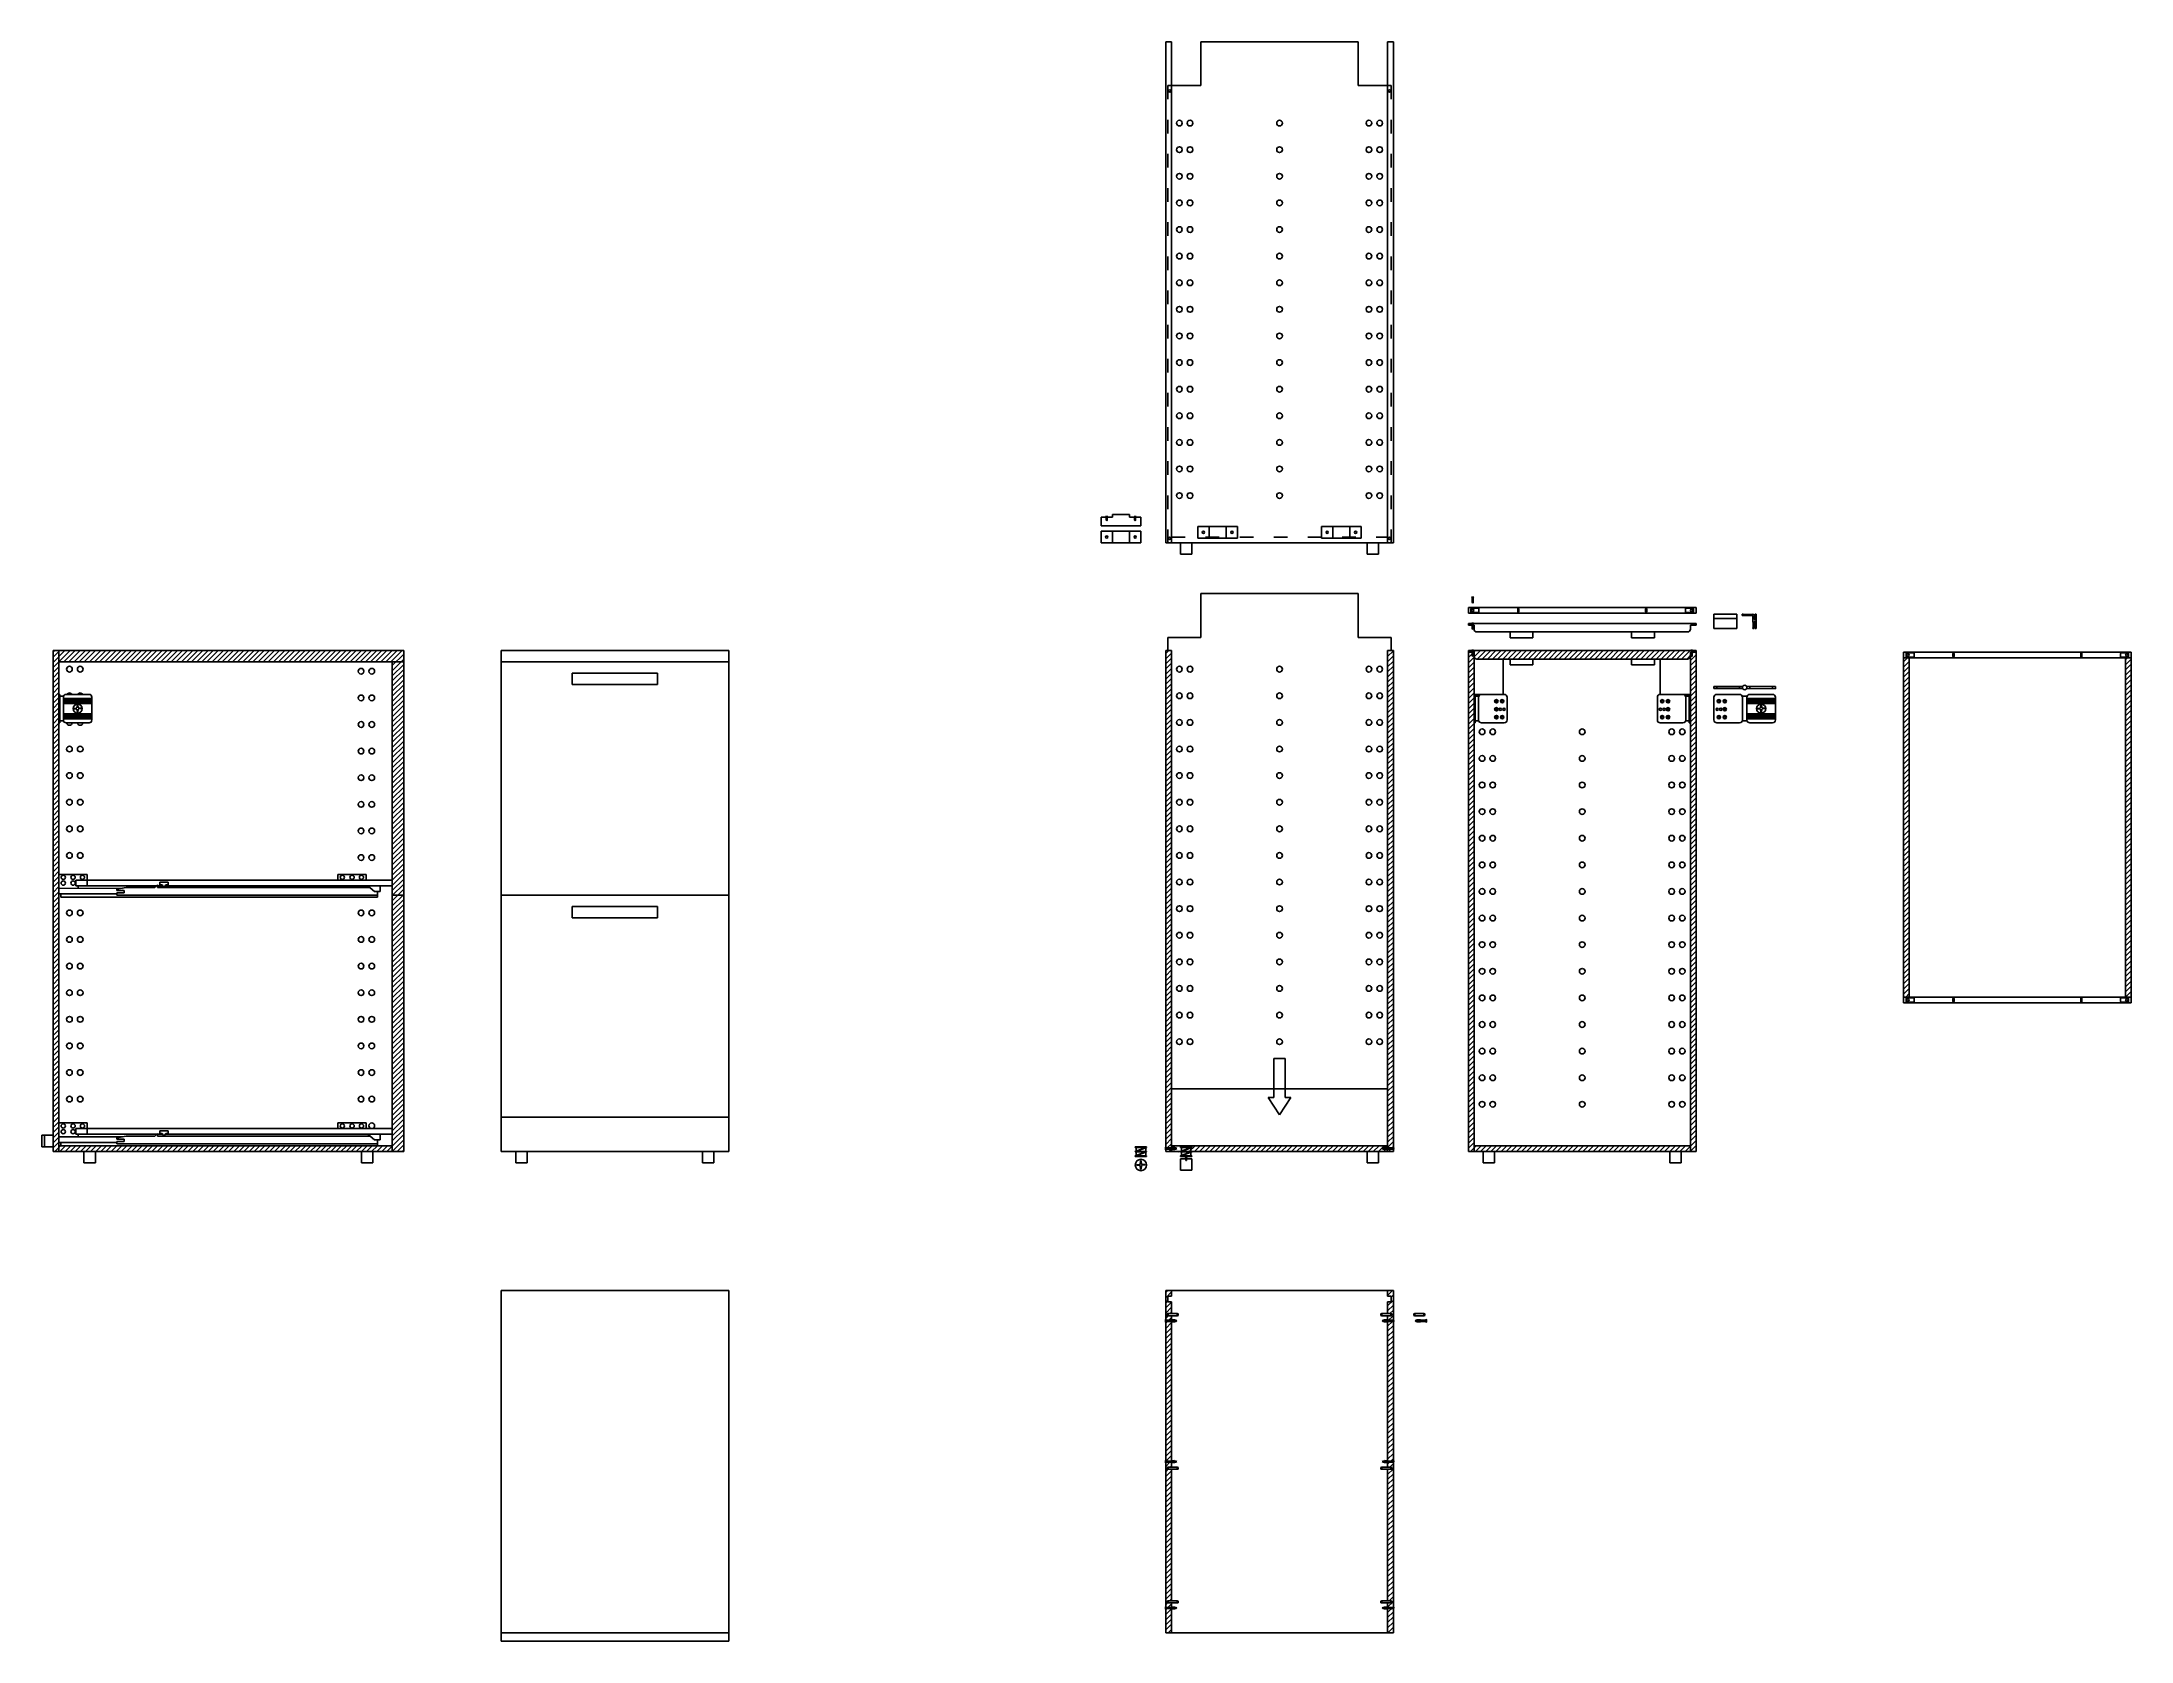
# Model space of a CAD drawing. Header units: millimetres. Extents: x 214 to 581, y 308 to 589.
import ezdxf

# ---------------------------------------------------------------- set-up
doc = ezdxf.new("R2010")
doc.units = ezdxf.units.MM
doc.linetypes.add('ACAD_ISO03W100', pattern=[30, 12, -18])
for name, color, linetype in [('A-FURN', 8, 'Continuous'), ('A-MCUT', 5, 'Continuous'), ('COSTR', 9, 'Continuous')]:
    doc.layers.add(name, color=color, linetype=linetype)

msp = doc.modelspace()

# ---------------------------------------------------------------- hatches: boundary and pattern name
at = {"layer": 'A-MCUT'}
h = msp.add_hatch(dxfattribs=at)
h.set_pattern_fill('ANSI31', color=256, scale=0.2)
h.paths.add_polyline_path([(216.56, 481.66), (215.56, 481.66), (215.56, 393.66), (216.56, 393.66)])
h.paths.add_polyline_path([(277.16, 481.66), (216.56, 481.66), (216.56, 479.66), (277.16, 479.66)])
h.paths.add_polyline_path([(277.16, 479.66), (275.16, 479.66), (275.16, 438.66), (277.16, 438.66)])
h.paths.add_polyline_path([(277.16, 438.66), (275.16, 438.66), (275.16, 393.66), (277.16, 393.66)])
h.paths.add_polyline_path([(275.16, 394.66), (216.56, 394.66), (216.56, 393.66), (275.16, 393.66)])
h.paths.add_polyline_path([(412.06, 363.79), (411.06, 363.79), (411.06, 339.25), (411.18, 339.25), (411.18, 339.25), (411.25, 339.25), (411.39, 339.25), (411.39, 339.25), (411.46, 339.25), (411.6, 339.25), (411.6, 339.25), (411.67, 339.25), (411.81, 339.25), (411.81, 339.25), (411.88, 339.25), (412.06, 339.25), (412.06, 339.33)])
h.paths.add_polyline_path([(412.06, 337.8), (411.47, 337.8), (411.3, 337.85), (411.3, 338.14), (411.47, 338.2), (412.06, 338.2), (412.06, 339.05), (411.06, 339.05), (411.06, 338.88), (411.06, 313.54), (412.06, 313.54), (412.06, 313.62), (412.06, 314.32), (411.47, 314.32), (411.3, 314.37), (411.3, 314.66), (411.47, 314.72), (412.06, 314.72)])
h.paths.add_polyline_path([(412.06, 313.34), (411.06, 313.34), (411.06, 313.17), (411.06, 309.1), (412.06, 309.1)])
h.paths.add_polyline_path([(451.06, 313.34), (450.06, 313.34), (450.06, 313.26), (450.06, 309.1), (451.06, 309.1)], flags=0)
h.paths.add_polyline_path([(451.06, 339.05), (450.06, 339.05), (450.06, 338.2), (450.64, 338.2), (450.81, 338.14), (450.81, 337.85), (450.64, 337.8), (450.06, 337.8), (450.06, 314.72), (450.64, 314.72), (450.81, 314.66), (450.81, 314.37), (450.64, 314.32), (450.06, 314.32), (450.06, 309.1), (451.06, 309.1)], flags=16)
h.paths.add_polyline_path([(451.06, 363.79), (450.06, 363.79), (450.06, 338.2), (450.64, 338.2), (450.81, 338.14), (450.81, 337.85), (450.64, 337.8), (450.06, 337.8), (450.06, 314.72), (450.64, 314.72), (450.81, 314.66), (450.81, 314.37), (450.64, 314.32), (450.06, 314.32), (450.06, 309.1), (451.06, 309.1)], flags=17)
h.paths.add_polyline_path([(451.06, 369.2), (450.06, 369.2), (450.06, 368.2), (450.66, 368.2), (450.66, 367.2), (450.06, 367.2), (450.06, 365.16), (450.64, 365.16), (450.81, 365.11), (450.81, 364.82), (450.64, 364.76), (450.06, 364.76), (450.06, 338.2), (450.64, 338.2), (450.81, 338.14), (450.81, 337.85), (450.64, 337.8), (450.06, 337.8), (450.06, 314.72), (450.64, 314.72), (450.81, 314.66), (450.81, 314.37), (450.64, 314.32), (450.06, 314.32), (450.06, 309.1), (451.06, 309.1), (451.06, 363.79), (451.06, 364.16)])
h.paths.add_polyline_path([(412.06, 367.2), (411.46, 367.2), (411.46, 368.2), (412.06, 368.2), (412.06, 369.2), (411.06, 369.2), (411.06, 363.99), (411.18, 363.99), (411.18, 363.99), (411.25, 363.99), (411.39, 363.99), (411.39, 363.99), (411.46, 363.99), (411.6, 363.99), (411.6, 363.99), (411.67, 363.99), (411.81, 363.99), (411.81, 363.99), (411.88, 363.99), (412.06, 363.99), (412.06, 364.07), (412.06, 364.76), (411.47, 364.76), (411.3, 364.82), (411.3, 365.11), (411.47, 365.16), (412.06, 365.16)])
h = msp.add_hatch(dxfattribs=at)
h.set_pattern_fill('ANSI31', color=256, scale=0.2)
edge = h.paths.add_edge_path()
edge.add_arc((412.52, 394.16), 0.06, -90, 94.0221, ccw=False)
edge.add_line((412.52, 394.1), (412.37, 394))
edge.add_arc((412.37, 392.07), 1.93, 90, 99.3589)
edge.add_line((412.06, 393.98), (412.06, 393.66))
edge.add_line((412.06, 393.66), (411.06, 393.66))
edge.add_line((411.06, 393.66), (411.06, 393.88))
edge.add_ellipse((411.06, 394.16), major_axis=(0, -0.275), ratio=0.223129, start_angle=180, end_angle=360, ccw=False)
edge.add_line((410.97, 394.26), (411.02, 394.26))
edge.add_ellipse((411.06, 394.16), major_axis=(0, -0.275), ratio=0.223129, start_angle=180, end_angle=360, ccw=False)
edge.add_line((411.06, 394.43), (411.06, 481.66))
edge.add_line((411.06, 481.66), (412.06, 481.66))
edge.add_line((412.06, 481.66), (412.06, 394.34))
edge.add_arc((412.77, 396.13), 1.93, 248.2582, 262.2956)
h.paths.add_polyline_path([(411.6, 394.26), (411.6, 394.26), (411.67, 394.26), (411.81, 394.26), (411.81, 394.26), (411.88, 394.26), (412.06, 394.26), (412.06, 394.06), (411.04, 394.06), (411.11, 394.26), (411.25, 394.26), (411.25, 394.26), (411.39, 394.26), (411.39, 394.26), (411.46, 394.26)], flags=16)
edge = h.paths.add_edge_path()
edge.add_line((449.36, 393.97), (449.26, 394.26))
edge.add_line((449.26, 394.26), (449.43, 394.26))
edge.add_line((449.43, 394.26), (449.43, 394.34))
edge.add_arc((449.74, 396.25), 1.93, 260.6411, 279.3589)
edge.add_line((450.06, 394.34), (450.06, 481.66))
edge.add_line((450.06, 481.66), (451.06, 481.66))
edge.add_line((451.06, 481.66), (451.06, 394.43))
edge.add_ellipse((451.06, 394.16), major_axis=(0, -0.275), ratio=0.223129, start_angle=0, end_angle=180, ccw=False)
edge.add_line((451.06, 393.88), (451.06, 393.66))
edge.add_line((451.06, 393.66), (450.06, 393.66))
edge.add_line((450.06, 393.66), (450.06, 393.98))
edge.add_arc((449.74, 392.07), 1.93, 80.6411, 101.2747)
h.paths.add_polyline_path([(450.3, 394.26), (450.3, 394.26), (450.23, 394.26)], flags=16)
h.paths.add_polyline_path([(450.01, 394.33), (450.01, 394.06), (450.06, 394.06), (450.06, 394.26)], flags=16)
h.paths.add_polyline_path([(449.6, 394.1), (449.89, 394.1, 1), (449.89, 394.22), (449.6, 394.22, 1)], flags=16)
h.paths.add_polyline_path([(450.72, 394.26), (450.79, 394.06), (450.86, 394.06), (450.79, 394.26)], flags=16)
h.paths.add_polyline_path([(450.51, 394.26), (450.58, 394.06), (450.65, 394.06), (450.58, 394.26)], flags=16)
h.paths.add_polyline_path([(450.06, 394.35), (450.09, 394.26), (450.23, 394.26), (450.44, 394.26), (450.44, 394.26), (450.58, 394.26), (451.06, 394.26), (451.06, 394.06), (450.06, 394.06), (450.06, 393.66), (415.67, 393.66), (415.67, 393.56), (413.84, 392.85), (413.67, 392.85), (415.49, 393.56), (413.67, 393.56), (411.06, 393.66), (413.67, 393.66), (415.49, 394.36), (413.67, 394.36), (413.67, 394.66), (450.06, 394.66)])
h.paths.add_polyline_path([(449.12, 394.16), (449.31, 394.29), (449.33, 394.26), (449.43, 394.26), (449.43, 394.34, 0.081854), (450.06, 394.34), (450.06, 394.26), (450.01, 393.98, 0.083503), (449.36, 393.97), (449.33, 394.06), (449.26, 394.06), (449.26, 394.06)], flags=16)
h = msp.add_hatch(dxfattribs=at)
h.set_pattern_fill('ANSI31', color=256, scale=0.2)
h.paths.add_polyline_path([(465.25, 480.66, 0.414214), (465.75, 480.16), (502.75, 480.16, 0.414214), (503.25, 480.66), (503.25, 393.66), (504.25, 393.66), (504.25, 481.66), (503.25, 481.66), (465.25, 481.66), (465.08, 481.66), (465.08, 481.56), (465.08, 481.56), (465.08, 481.44), (465.08, 481.39), (465.08, 481.39), (465.08, 481.33), (465.08, 481.22), (465.08, 481.22), (465.08, 481.11), (465.08, 481.05), (465.08, 481.05), (465.08, 480.94), (465.08, 480.86), (465.08, 480.66), (465.05, 480.68), (465, 480.61), (464.92, 480.72), (464.92, 480.72), (464.92, 480.78), (464.92, 481), (465.08, 480.94), (465.08, 481), (464.92, 481.06), (464.92, 481.22), (465.08, 481.16), (465.08, 481.22), (464.92, 481.28), (464.92, 481.5), (465.08, 481.44), (465.08, 481.5), (464.92, 481.56), (464.92, 481.66), (464.78, 481.66), (464.25, 481.66), (464.25, 393.66), (465.25, 393.66)])
h.paths.add_polyline_path([(503.41, 480.88), (503.57, 480.94), (503.57, 481), (503.41, 480.94)], flags=16)
h.paths.add_polyline_path([(503.49, 480.61), (503.38, 480.77), (503.41, 480.78), (503.41, 480.83), (503.57, 480.89), (503.57, 480.72), (503.57, 480.72)], flags=16)
h.paths.add_polyline_path([(503.41, 481), (503.57, 481.06), (503.57, 481.11), (503.41, 481.05)], flags=16)
h.paths.add_polyline_path([(503.41, 481.11), (503.57, 481.17), (503.57, 481.22), (503.41, 481.16)], flags=16)
h.paths.add_polyline_path([(503.41, 481.22), (503.57, 481.28), (503.57, 481.34), (503.41, 481.28)], flags=16)
h.paths.add_polyline_path([(503.41, 481.33), (503.57, 481.39), (503.57, 481.45), (503.41, 481.39)], flags=16)
h.paths.add_polyline_path([(503.41, 481.44), (503.57, 481.5), (503.57, 481.56), (503.41, 481.5)], flags=16)
h = msp.add_hatch(dxfattribs=at)
h.set_pattern_fill('ANSI31', color=256, scale=0.2)
h.paths.add_polyline_path([(541.72, 480.36), (540.72, 480.36), (540.72, 420.76), (541.72, 420.76)])
h.paths.add_polyline_path([(580.72, 480.36), (579.72, 480.36), (579.72, 420.76), (580.72, 420.76)])
h = msp.add_hatch(dxfattribs=at)
h.set_pattern_fill('ANSI31', color=256, scale=0.2)
h.paths.add_polyline_path([(503.25, 394.66), (465.25, 394.66), (465.25, 393.66), (503.25, 393.66)])
h = msp.add_hatch(dxfattribs=at)
h.set_pattern_fill('ANSI31', color=256, scale=0.2)
h.paths.add_polyline_path([(451.06, 363.79), (450.06, 363.79), (450.06, 363.71), (450.06, 339.25), (451.06, 339.25)])

# ---------------------------------------------------------------- linework, layer by layer
at = {"layer": 'A-FURN'}
for p, q in [((411.06, 588.6), (411.06, 500.6)), ((411.06, 588.6), (412.06, 588.6)), ((412.06, 588.6), (412.06, 500.6)), ((417.26, 580.9), (417.26, 588.6)), ((417.26, 588.6), (444.86, 588.6)), ((444.86, 580.9), (444.86, 588.6)), ((451.06, 588.6), (450.06, 588.6)), ((450.06, 588.6), (450.06, 500.6)), ((451.06, 588.6), (451.06, 500.6)), ((412.06, 580.9), (417.26, 580.9)), ((450.06, 580.9), (444.86, 580.9)), ((411.06, 500.6), (451.06, 500.6)), ((417.26, 491.66), (444.86, 491.66)), ((417.26, 483.95), (417.26, 491.66)), ((444.86, 483.95), (444.86, 491.66)), ((277.16, 481.66), (215.56, 481.66)), ((215.56, 481.66), (215.56, 393.66)), ((216.56, 393.66), (216.56, 481.66)), ((277.16, 393.66), (277.16, 481.66)), ((334.27, 481.66), (294.27, 481.66)), ((294.27, 481.66), (294.27, 393.66)), ((334.27, 393.66), (334.27, 481.66)), ((411.06, 481.66), (411.06, 393.66)), ((411.06, 481.66), (412.06, 481.66)), ((411.46, 481.66), (411.46, 483.95)), ((411.46, 483.95), (417.26, 483.95)), ((412.06, 481.66), (412.06, 393.66)), ((450.66, 483.95), (444.86, 483.95)), ((450.06, 481.66), (450.06, 393.66)), ((450.06, 481.66), (451.06, 481.66)), ((450.66, 481.66), (450.66, 483.95)), ((451.06, 481.66), (451.06, 393.66)), ((464.25, 481.66), (464.25, 393.66)), ((465.25, 481.36), (465.25, 393.66)), ((503.25, 481.36), (503.25, 393.66)), ((504.25, 481.66), (504.25, 393.66)), ((540.72, 481.36), (540.72, 419.76)), ((580.72, 419.76), (580.72, 481.36)), ((277.16, 479.66), (216.56, 479.66)), ((275.16, 479.66), (275.16, 438.66)), ((294.27, 479.66), (334.27, 479.66)), ((314.27, 477.69), (306.77, 477.69)), ((306.77, 477.69), (306.77, 475.69)), ((321.77, 477.69), (314.27, 477.69)), ((321.77, 475.69), (321.77, 477.69)), ((470.35, 473.95), (470.35, 480.16)), ((497.95, 473.95), (497.95, 480.16)), ((541.72, 420.76), (541.72, 480.36)), ((579.72, 420.76), (579.72, 480.36)), ((306.77, 475.69), (321.77, 475.69)), ((465.25, 473.95), (470.35, 473.95)), ((503.25, 473.95), (497.95, 473.95)), ((275.16, 438.66), (275.16, 393.66)), ((277.16, 438.66), (275.16, 438.66)), ((294.27, 438.66), (334.27, 438.66)), ((314.27, 436.69), (306.77, 436.69)), ((306.77, 436.69), (306.77, 434.69)), ((306.77, 434.69), (321.77, 434.69)), ((321.77, 436.69), (314.27, 436.69)), ((321.77, 434.69), (321.77, 436.69)), ((432.06, 409.96), (430.06, 409.96)), ((430.06, 409.96), (430.06, 403.13)), ((432.06, 409.96), (432.06, 403.13)), ((412.06, 404.66), (450.06, 404.66)), ((430.06, 403.13), (429.06, 403.13)), ((429.06, 403.13), (431.06, 400.1)), ((433.06, 403.13), (431.06, 400.1)), ((432.06, 403.13), (433.06, 403.13)), ((294.27, 399.66), (334.27, 399.66)), ((277.16, 393.66), (215.56, 393.66)), ((216.56, 394.66), (275.16, 394.66)), ((294.27, 393.66), (334.27, 393.66)), ((411.06, 394.43), (411.06, 393.88)), ((411.06, 394.26), (412.06, 394.26)), ((411.07, 394.14), (411.06, 394.11)), ((411.06, 394.06), (412.06, 394.06)), ((411.06, 393.66), (451.06, 393.66)), ((411.07, 394.14), (411.11, 394.26)), ((411.11, 394.06), (411.18, 394.26)), ((411.18, 394.06), (411.25, 394.26)), ((411.32, 394.26), (411.25, 394.06)), ((411.32, 394.06), (411.39, 394.26)), ((411.39, 394.06), (411.46, 394.26)), ((411.53, 394.26), (411.46, 394.06)), ((411.53, 394.06), (411.6, 394.26)), ((411.6, 394.06), (411.67, 394.26)), ((411.74, 394.26), (411.67, 394.06)), ((411.74, 394.06), (411.81, 394.26)), ((411.81, 394.06), (411.88, 394.26)), ((411.95, 394.26), (411.88, 394.06)), ((411.95, 394.06), (412.02, 394.26)), ((412.06, 394.16), (412.02, 394.06)), ((412.06, 394.66), (450.06, 394.66)), ((412.06, 394.26), (412.06, 394.34)), ((412.06, 394.26), (412.06, 394.06)), ((412.06, 393.98), (412.06, 394.06)), ((412.11, 394.33), (412.11, 393.98)), ((412.52, 394.22), (412.22, 394.22)), ((412.52, 394.1), (412.22, 394.1)), ((412.63, 394.33), (412.63, 393.98)), ((412.69, 394.34), (412.69, 394.06)), ((412.69, 394.26), (412.85, 394.26)), ((412.69, 394.17), (412.72, 394.26)), ((412.69, 394.06), (412.85, 394.06)), ((412.69, 394.06), (412.69, 393.98)), ((412.71, 394.06), (412.79, 394.26)), ((412.78, 394.06), (412.86, 394.25)), ((412.85, 394.26), (412.99, 394.16)), ((412.85, 394.06), (412.91, 394.21)), ((412.85, 394.06), (412.99, 394.16)), ((449.26, 394.26), (449.12, 394.16)), ((449.26, 394.06), (449.12, 394.16)), ((449.26, 394.06), (449.2, 394.21)), ((449.43, 394.26), (449.26, 394.26)), ((449.33, 394.06), (449.26, 394.25)), ((449.43, 394.06), (449.26, 394.06)), ((449.4, 394.06), (449.33, 394.26)), ((449.43, 394.17), (449.4, 394.26)), ((449.43, 394.34), (449.43, 394.06)), ((449.43, 394.06), (449.43, 393.98)), ((449.48, 394.33), (449.48, 393.98)), ((449.6, 394.22), (449.89, 394.22)), ((449.6, 394.1), (449.89, 394.1)), ((450.01, 394.33), (450.01, 393.98)), ((450.06, 394.26), (450.06, 394.34)), ((451.06, 394.26), (450.06, 394.26)), ((450.06, 394.26), (450.06, 394.06)), ((450.06, 394.16), (450.09, 394.06)), ((451.06, 394.06), (450.06, 394.06)), ((450.06, 393.98), (450.06, 394.06)), ((450.16, 394.06), (450.09, 394.26)), ((450.16, 394.26), (450.23, 394.06)), ((450.3, 394.06), (450.23, 394.26)), ((450.37, 394.06), (450.3, 394.26)), ((450.37, 394.26), (450.44, 394.06)), ((450.51, 394.06), (450.44, 394.26)), ((450.58, 394.06), (450.51, 394.26)), ((450.58, 394.26), (450.65, 394.06)), ((450.72, 394.06), (450.65, 394.26)), ((450.79, 394.06), (450.72, 394.26)), ((450.79, 394.26), (450.86, 394.06)), ((450.93, 394.06), (450.86, 394.26)), ((451, 394.06), (450.93, 394.26)), ((451.04, 394.14), (451, 394.26)), ((451.06, 394.43), (451.06, 393.88)), ((464.25, 393.66), (504.25, 393.66)), ((465.25, 394.66), (503.25, 394.66)), ((334.27, 369.2), (294.27, 369.2)), ((294.27, 369.2), (294.27, 307.6)), ((334.27, 307.6), (334.27, 369.2)), ((294.27, 309.1), (334.27, 309.1)), ((294.27, 307.6), (334.27, 307.6))]:
    msp.add_line(p, q, dxfattribs=at)
at = {"layer": 'A-FURN', "linetype": 'ACAD_ISO03W100', "ltscale": 0.2}
for p, q in [((411.46, 580.9), (411.46, 500.6)), ((412.06, 580.9), (411.46, 580.9)), ((450.66, 580.9), (450.06, 580.9)), ((450.66, 580.9), (450.66, 500.6)), ((412.06, 501.6), (450.06, 501.6))]:
    msp.add_line(p, q, dxfattribs=at)
at = {"layer": 'A-FURN'}
for centre, radius in [((411.76, 579.96), 0.2), ((450.36, 579.96), 0.2), ((413.46, 574.32), 0.5), ((415.33, 574.32), 0.5), ((431.06, 574.32), 0.5), ((446.78, 574.32), 0.5), ((448.66, 574.32), 0.5), ((413.46, 569.65), 0.5), ((415.33, 569.65), 0.5), ((431.06, 569.65), 0.5), ((446.78, 569.65), 0.5), ((448.66, 569.65), 0.5), ((413.46, 564.97), 0.5), ((415.33, 564.97), 0.5), ((431.06, 564.97), 0.5), ((446.78, 564.97), 0.5), ((448.66, 564.97), 0.5), ((413.46, 560.3), 0.5), ((415.33, 560.3), 0.5), ((431.06, 560.3), 0.5), ((446.78, 560.3), 0.5), ((448.66, 560.3), 0.5), ((413.46, 555.62), 0.5), ((415.33, 555.62), 0.5), ((431.06, 555.62), 0.5), ((446.78, 555.62), 0.5), ((448.66, 555.62), 0.5), ((413.46, 550.95), 0.5), ((415.33, 550.95), 0.5), ((431.06, 550.95), 0.5), ((446.78, 550.95), 0.5), ((448.66, 550.95), 0.5), ((413.46, 546.27), 0.5), ((415.33, 546.27), 0.5), ((431.06, 546.27), 0.5), ((446.78, 546.27), 0.5), ((448.66, 546.27), 0.5), ((413.46, 541.6), 0.5), ((415.33, 541.6), 0.5), ((431.06, 541.6), 0.5), ((446.78, 541.6), 0.5), ((448.66, 541.6), 0.5), ((413.46, 536.92), 0.5), ((415.33, 536.92), 0.5), ((431.06, 536.92), 0.5), ((446.78, 536.92), 0.5), ((448.66, 536.92), 0.5), ((413.46, 532.25), 0.5), ((415.33, 532.25), 0.5), ((431.06, 532.25), 0.5), ((446.78, 532.25), 0.5), ((448.66, 532.25), 0.5), ((413.46, 527.57), 0.5), ((415.33, 527.57), 0.5), ((431.06, 527.57), 0.5), ((446.78, 527.57), 0.5), ((448.66, 527.57), 0.5), ((413.46, 522.9), 0.5), ((415.33, 522.9), 0.5), ((431.06, 522.9), 0.5), ((446.78, 522.9), 0.5), ((448.66, 522.9), 0.5), ((413.46, 518.22), 0.5), ((415.33, 518.22), 0.5), ((431.06, 518.22), 0.5), ((446.78, 518.22), 0.5), ((448.66, 518.22), 0.5), ((413.46, 513.55), 0.5), ((415.33, 513.55), 0.5), ((431.06, 513.55), 0.5), ((446.78, 513.55), 0.5), ((448.66, 513.55), 0.5), ((413.46, 508.87), 0.5), ((415.33, 508.87), 0.5), ((431.06, 508.87), 0.5), ((446.78, 508.87), 0.5), ((448.66, 508.87), 0.5), ((411.75, 501.39), 0.2), ((450.37, 501.39), 0.2), ((218.43, 478.38), 0.5), ((220.31, 478.38), 0.5), ((269.66, 478.01), 0.5), ((271.54, 478.01), 0.5), ((413.46, 478.38), 0.5), ((415.33, 478.38), 0.5), ((431.06, 478.38), 0.5), ((446.78, 478.38), 0.5), ((448.66, 478.38), 0.5), ((269.66, 473.33), 0.5), ((271.54, 473.33), 0.5), ((413.46, 473.7), 0.5), ((415.33, 473.7), 0.5), ((431.06, 473.7), 0.5), ((446.78, 473.7), 0.5), ((448.66, 473.7), 0.5), ((269.66, 468.66), 0.5), ((271.54, 468.66), 0.5), ((413.46, 469.03), 0.5), ((415.33, 469.03), 0.5), ((431.06, 469.03), 0.5), ((446.78, 469.03), 0.5), ((448.66, 469.03), 0.5), ((466.65, 467.38), 0.5), ((468.52, 467.38), 0.5), ((484.25, 467.38), 0.5), ((499.97, 467.38), 0.5), ((501.84, 467.38), 0.5), ((218.43, 464.35), 0.5), ((220.31, 464.35), 0.5), ((269.66, 463.98), 0.5), ((271.54, 463.98), 0.5), ((413.46, 464.35), 0.5), ((415.33, 464.35), 0.5), ((431.06, 464.35), 0.5), ((446.78, 464.35), 0.5), ((448.66, 464.35), 0.5), ((466.65, 462.7), 0.5), ((468.52, 462.7), 0.5), ((484.25, 462.7), 0.5), ((499.97, 462.7), 0.5), ((501.84, 462.7), 0.5), ((218.43, 459.68), 0.5), ((220.31, 459.68), 0.5), ((269.66, 459.31), 0.5), ((271.54, 459.31), 0.5), ((413.46, 459.68), 0.5), ((415.33, 459.68), 0.5), ((431.06, 459.68), 0.5), ((446.78, 459.68), 0.5), ((448.66, 459.68), 0.5), ((218.43, 455), 0.5), ((220.31, 455), 0.5), ((413.46, 455), 0.5), ((415.33, 455), 0.5), ((431.06, 455), 0.5), ((446.78, 455), 0.5), ((448.66, 455), 0.5), ((466.65, 458.03), 0.5), ((468.52, 458.03), 0.5), ((484.25, 458.03), 0.5), ((499.97, 458.03), 0.5), ((501.84, 458.03), 0.5), ((269.66, 454.63), 0.5), ((271.54, 454.63), 0.5), ((466.65, 453.35), 0.5), ((468.52, 453.35), 0.5), ((484.25, 453.35), 0.5), ((499.97, 453.35), 0.5), ((501.84, 453.35), 0.5), ((218.43, 450.33), 0.5), ((220.31, 450.33), 0.5), ((269.66, 449.96), 0.5), ((271.54, 449.96), 0.5), ((413.46, 450.33), 0.5), ((415.33, 450.33), 0.5), ((431.06, 450.33), 0.5), ((446.78, 450.33), 0.5), ((448.66, 450.33), 0.5), ((466.65, 448.68), 0.5), ((468.52, 448.68), 0.5), ((484.25, 448.68), 0.5), ((499.97, 448.68), 0.5), ((501.84, 448.68), 0.5), ((218.43, 445.65), 0.5), ((220.31, 445.65), 0.5), ((269.66, 445.28), 0.5), ((271.54, 445.28), 0.5), ((413.46, 445.65), 0.5), ((415.33, 445.65), 0.5), ((431.06, 445.65), 0.5), ((446.78, 445.65), 0.5), ((448.66, 445.65), 0.5), ((466.65, 444), 0.5), ((468.52, 444), 0.5), ((484.25, 444), 0.5), ((499.97, 444), 0.5), ((501.84, 444), 0.5), ((413.46, 440.98), 0.5), ((415.33, 440.98), 0.5), ((431.06, 440.98), 0.5), ((446.78, 440.98), 0.5), ((448.66, 440.98), 0.5), ((466.65, 439.33), 0.5), ((468.52, 439.33), 0.5), ((484.25, 439.33), 0.5), ((499.97, 439.33), 0.5), ((501.84, 439.33), 0.5), ((218.43, 435.56), 0.5), ((220.31, 435.56), 0.5), ((269.66, 435.56), 0.5), ((271.54, 435.56), 0.5), ((413.46, 436.3), 0.5), ((415.33, 436.3), 0.5), ((431.06, 436.3), 0.5), ((446.78, 436.3), 0.5), ((448.66, 436.3), 0.5), ((466.65, 434.65), 0.5), ((468.52, 434.65), 0.5), ((484.25, 434.65), 0.5), ((499.97, 434.65), 0.5), ((501.84, 434.65), 0.5), ((218.43, 430.89), 0.5), ((220.31, 430.89), 0.5), ((269.66, 430.89), 0.5), ((271.54, 430.89), 0.5), ((413.46, 431.63), 0.5), ((415.33, 431.63), 0.5), ((431.06, 431.63), 0.5), ((446.78, 431.63), 0.5), ((448.66, 431.63), 0.5), ((466.65, 429.98), 0.5), ((468.52, 429.98), 0.5), ((484.25, 429.98), 0.5), ((499.97, 429.98), 0.5), ((501.84, 429.98), 0.5), ((218.43, 426.21), 0.5), ((220.31, 426.21), 0.5), ((269.66, 426.21), 0.5), ((271.54, 426.21), 0.5), ((413.46, 426.95), 0.5), ((415.33, 426.95), 0.5), ((431.06, 426.95), 0.5), ((446.78, 426.95), 0.5), ((448.66, 426.95), 0.5), ((413.46, 422.28), 0.5), ((415.33, 422.28), 0.5), ((431.06, 422.28), 0.5), ((446.78, 422.28), 0.5), ((448.66, 422.28), 0.5), ((466.65, 425.3), 0.5), ((468.52, 425.3), 0.5), ((484.25, 425.3), 0.5), ((499.97, 425.3), 0.5), ((501.84, 425.3), 0.5), ((218.43, 421.54), 0.5), ((220.31, 421.54), 0.5), ((269.66, 421.54), 0.5), ((271.54, 421.54), 0.5), ((466.65, 420.63), 0.5), ((468.52, 420.63), 0.5), ((484.25, 420.63), 0.5), ((499.97, 420.63), 0.5), ((501.84, 420.63), 0.5), ((218.43, 416.86), 0.5), ((220.31, 416.86), 0.5), ((269.66, 416.86), 0.5), ((271.54, 416.86), 0.5), ((413.46, 417.6), 0.5), ((415.33, 417.6), 0.5), ((431.06, 417.6), 0.5), ((446.78, 417.6), 0.5), ((448.66, 417.6), 0.5), ((466.65, 415.95), 0.5), ((468.52, 415.95), 0.5), ((484.25, 415.95), 0.5), ((499.97, 415.95), 0.5), ((501.84, 415.95), 0.5), ((218.43, 412.19), 0.5), ((220.31, 412.19), 0.5), ((269.66, 412.19), 0.5), ((271.54, 412.19), 0.5), ((413.46, 412.93), 0.5), ((415.33, 412.93), 0.5), ((431.06, 412.93), 0.5), ((446.78, 412.93), 0.5), ((448.66, 412.93), 0.5), ((466.65, 411.28), 0.5), ((468.52, 411.28), 0.5), ((484.25, 411.28), 0.5), ((499.97, 411.28), 0.5), ((501.84, 411.28), 0.5), ((218.43, 407.51), 0.5), ((220.31, 407.51), 0.5), ((269.66, 407.51), 0.5), ((271.54, 407.51), 0.5), ((466.65, 406.6), 0.5), ((468.52, 406.6), 0.5), ((484.25, 406.6), 0.5), ((499.97, 406.6), 0.5), ((501.84, 406.6), 0.5), ((218.43, 402.84), 0.5), ((220.31, 402.84), 0.5), ((269.66, 402.84), 0.5), ((271.54, 402.84), 0.5), ((466.65, 401.93), 0.5), ((468.52, 401.93), 0.5), ((484.25, 401.93), 0.5), ((499.97, 401.93), 0.5), ((501.84, 401.93), 0.5), ((271.54, 398.16), 0.5)]:
    msp.add_circle(centre, radius, dxfattribs=at)
for centre, radius, start, end in [((218.43, 473.7), 0.5, 30.1259, 149.8741), ((220.31, 473.7), 0.5, 30.1259, 149.8741), ((218.43, 469.03), 0.5, 188.4999, 351.5001), ((220.31, 469.03), 0.5, 188.4999, 351.5001), ((412.37, 396.25), 1.93, 260.6411, 279.3589), ((412.37, 392.07), 1.93, 80.6411, 99.3589), ((412.22, 394.16), 0.06, 90, 270), ((412.52, 394.16), 0.06, 270, 90), ((449.74, 396.25), 1.93, 260.6411, 279.3589), ((449.74, 392.07), 1.93, 80.6411, 99.3589), ((449.6, 394.16), 0.06, 90, 270), ((449.89, 394.16), 0.06, 270, 90)]:
    msp.add_arc(centre, radius, start, end, dxfattribs=at)
msp.add_ellipse((411.06, 394.16), major_axis=(0, -0.275), ratio=0.223129, start_param=3.141593, end_param=6.283185, dxfattribs=at)
at = {"layer": 'A-FURN', "extrusion": (0, 0, -1)}
msp.add_ellipse((451.06, 394.16), major_axis=(0, -0.275), ratio=0.223129, start_param=3.141593, end_param=6.283185, dxfattribs=at)
at = {"layer": 'COSTR'}
for p, q in [((399.69, 503.58), (399.69, 505.08)), ((399.69, 505.08), (401.69, 505.08)), ((399.69, 503.58), (406.69, 503.58)), ((400.49, 505.18), (400.89, 505.18)), ((400.49, 505.18), (400.49, 505.08)), ((400.6, 505.08), (400.6, 504.53)), ((400.69, 504.42), (400.6, 504.53)), ((400.69, 504.42), (400.78, 504.53)), ((400.78, 505.08), (400.78, 504.53)), ((400.89, 505.18), (400.89, 505.08)), ((401.69, 505.08), (401.69, 505.58)), ((401.69, 505.58), (404.69, 505.58)), ((404.69, 505.58), (404.69, 505.08)), ((404.69, 505.08), (406.69, 505.08)), ((405.89, 505.18), (405.49, 505.18)), ((405.49, 505.18), (405.49, 505.08)), ((405.6, 505.08), (405.6, 504.53)), ((405.69, 504.42), (405.6, 504.53)), ((405.69, 504.42), (405.78, 504.53)), ((405.78, 505.08), (405.78, 504.53)), ((405.89, 505.18), (405.89, 505.08)), ((406.69, 505.08), (406.69, 503.58)), ((416.69, 501.42), (416.69, 503.42)), ((416.69, 503.42), (423.69, 503.42)), ((418.69, 503.42), (418.69, 501.42)), ((421.69, 503.42), (421.69, 501.42)), ((423.69, 503.42), (423.69, 501.42)), ((445.43, 503.42), (438.43, 503.42)), ((438.43, 503.42), (438.43, 501.42)), ((440.43, 503.42), (440.43, 501.42)), ((443.43, 503.42), (443.43, 501.42)), ((445.43, 501.42), (445.43, 503.42)), ((399.69, 500.6), (399.69, 502.6)), ((399.69, 502.6), (406.69, 502.6)), ((399.69, 500.6), (406.69, 500.6)), ((401.69, 502.6), (401.69, 500.6)), ((404.69, 502.6), (404.69, 500.6)), ((406.69, 502.6), (406.69, 500.6)), ((413.67, 500.6), (413.67, 498.6)), ((415.67, 498.6), (415.67, 500.6)), ((416.69, 501.42), (423.69, 501.42)), ((438.43, 501.42), (445.43, 501.42)), ((446.45, 498.6), (446.45, 500.6)), ((448.45, 500.6), (448.45, 498.6)), ((413.67, 498.6), (415.67, 498.6)), ((448.45, 498.6), (446.45, 498.6)), ((464.25, 489.21), (504.25, 489.21)), ((464.25, 489.21), (464.25, 488.21)), ((464.69, 488.99), (464.69, 488.43)), ((465.22, 491), (464.78, 491)), ((464.79, 489.09), (466.01, 489.09)), ((464.79, 488.33), (466.01, 488.33)), ((464.92, 491), (464.92, 490.2)), ((464.92, 490.96), (465.08, 490.9)), ((464.92, 490.91), (465.08, 490.85)), ((465.08, 490.79), (464.92, 490.85)), ((464.92, 490.8), (465.08, 490.74)), ((464.92, 490.74), (465.08, 490.68)), ((465.08, 490.62), (464.92, 490.68)), ((464.92, 490.63), (465.08, 490.57)), ((464.92, 490.57), (465.08, 490.51)), ((465.08, 490.46), (464.92, 490.52)), ((464.92, 490.46), (465.08, 490.4)), ((464.92, 490.4), (465.08, 490.34)), ((465.08, 490.29), (464.92, 490.35)), ((464.92, 490.29), (465.08, 490.23)), ((465.08, 490.18), (464.92, 490.24)), ((464.92, 490.2), (464.92, 490.07)), ((464.92, 490.18), (465.08, 490.12)), ((464.92, 490.13), (465.08, 490.07)), ((464.92, 490.07), (465, 489.96)), ((464.92, 490.07), (465.05, 490.02)), ((464.96, 491), (465.08, 490.96)), ((465.08, 490.07), (465, 489.96)), ((465.08, 491), (465.08, 490.2)), ((465.08, 490.2), (465.08, 490.07)), ((466.11, 488.99), (466.11, 488.43)), ((472.91, 488.71), (472.91, 488.98)), ((472.91, 488.44), (472.91, 488.71)), ((472.91, 488.71), (473.11, 488.71)), ((473.11, 488.98), (473.11, 488.44)), ((495.38, 488.98), (495.38, 488.44)), ((495.38, 488.71), (495.58, 488.71)), ((495.58, 488.71), (495.58, 488.98)), ((495.58, 488.44), (495.58, 488.71)), ((502.38, 488.99), (502.38, 488.43)), ((503.7, 489.09), (502.48, 489.09)), ((503.7, 488.33), (502.48, 488.33)), ((503.8, 488.99), (503.8, 488.43)), ((504.25, 489.21), (504.25, 488.21)), ((464.25, 488.21), (504.25, 488.21)), ((464.25, 486.41), (465.25, 486.41)), ((464.25, 486.41), (464.25, 486.11)), ((464.25, 486.11), (465.25, 486.11)), ((465.22, 486.41), (464.78, 486.41)), ((464.92, 486.41), (464.92, 485.61)), ((464.92, 486.37), (465.08, 486.31)), ((464.92, 486.31), (465.08, 486.26)), ((465.08, 486.2), (464.92, 486.26)), ((464.92, 486.2), (465.08, 486.14)), ((464.92, 486.15), (465.08, 486.09)), ((465.08, 486.03), (464.92, 486.09)), ((464.92, 486.03), (465.08, 485.97)), ((464.92, 485.98), (465.08, 485.92)), ((465.08, 485.86), (464.92, 485.92)), ((464.92, 485.87), (465.08, 485.81)), ((464.92, 485.81), (465.08, 485.75)), ((465.08, 485.7), (464.92, 485.75)), ((464.92, 485.7), (465.08, 485.64)), ((465.08, 485.58), (464.92, 485.64)), ((464.92, 485.61), (464.92, 485.48)), ((464.92, 485.59), (465.08, 485.53)), ((464.92, 485.53), (465.08, 485.48)), ((464.92, 485.48), (465, 485.37)), ((464.92, 485.48), (465.05, 485.43)), ((464.96, 486.41), (465.08, 486.37)), ((465.08, 485.48), (465, 485.37)), ((465.08, 486.41), (465.08, 485.61)), ((465.08, 485.61), (465.08, 485.48)), ((465.25, 486.41), (503.25, 486.41)), ((465.25, 486.11), (465.25, 485.41)), ((465.75, 484.91), (502.75, 484.91)), ((471.56, 484.91), (471.56, 483.91)), ((475.56, 483.91), (475.56, 484.91)), ((492.93, 483.91), (492.93, 484.91)), ((496.93, 484.91), (496.93, 483.91)), ((503.25, 486.41), (504.25, 486.41)), ((503.25, 486.11), (504.25, 486.11)), ((503.25, 486.11), (503.25, 485.41)), ((504.25, 486.41), (504.25, 486.11)), ((507.4, 488.02), (507.4, 485.52)), ((507.4, 488.02), (511.4, 488.02)), ((507.4, 487.27), (511.4, 487.27)), ((507.4, 485.52), (511.4, 485.52)), ((511.4, 485.52), (511.4, 488.02)), ((512.34, 488.02), (512.34, 487.82)), ((512.34, 488.02), (512.54, 488.02)), ((512.34, 487.82), (512.54, 487.82)), ((514.08, 487.81), (514.24, 487.78)), ((514.24, 488.02), (514.44, 487.98)), ((514.24, 486.77), (514.24, 487.78)), ((514.44, 485.52), (514.24, 485.52)), ((514.44, 487.11), (514.44, 487.98)), ((514.64, 487.11), (514.44, 487.11)), ((514.64, 486.77), (514.44, 486.77)), ((514.64, 488.02), (514.84, 488.02)), ((514.64, 487.11), (514.64, 488.02)), ((514.64, 485.52), (514.64, 486.77)), ((514.64, 485.52), (514.84, 485.52)), ((514.84, 488.02), (514.84, 485.52)), ((464.25, 481.66), (465.25, 481.66)), ((464.25, 481.36), (465.25, 481.36)), ((465.22, 481.66), (464.78, 481.66)), ((464.92, 481.66), (464.92, 480.86)), ((464.92, 481.62), (465.08, 481.56)), ((464.92, 481.56), (465.08, 481.5)), ((465.08, 481.44), (464.92, 481.5)), ((464.92, 481.45), (465.08, 481.39)), ((464.92, 481.39), (465.08, 481.33)), ((465.08, 481.28), (464.92, 481.34)), ((464.92, 481.28), (465.08, 481.22)), ((464.92, 481.22), (465.08, 481.16)), ((465.08, 481.11), (464.92, 481.17)), ((464.92, 481.11), (465.08, 481.05)), ((464.92, 481.06), (465.08, 481)), ((465.08, 480.94), (464.92, 481)), ((464.96, 481.66), (465.08, 481.61)), ((465.08, 481.66), (465.08, 480.86)), ((465.25, 481.66), (503.25, 481.66)), ((465.25, 481.36), (465.25, 480.66)), ((471.56, 483.91), (475.56, 483.91)), ((496.93, 483.91), (492.93, 483.91)), ((503.25, 481.66), (504.25, 481.66)), ((503.25, 481.36), (503.25, 480.66)), ((503.25, 481.36), (504.25, 481.36)), ((503.27, 481.66), (503.71, 481.66)), ((503.41, 481.66), (503.41, 480.86)), ((503.53, 481.66), (503.41, 481.61)), ((503.57, 481.62), (503.41, 481.56)), ((503.57, 481.56), (503.41, 481.5)), ((503.41, 481.44), (503.57, 481.5)), ((503.57, 481.45), (503.41, 481.39)), ((503.57, 481.39), (503.41, 481.33)), ((503.41, 481.28), (503.57, 481.34)), ((503.57, 481.28), (503.41, 481.22)), ((503.57, 481.22), (503.41, 481.16)), ((503.41, 481.11), (503.57, 481.17)), ((503.57, 481.11), (503.41, 481.05)), ((503.57, 481.06), (503.41, 481)), ((503.41, 480.94), (503.57, 481)), ((503.57, 481.66), (503.57, 480.86)), ((540.72, 481.36), (580.72, 481.36)), ((540.72, 481.36), (540.72, 480.36)), ((541.17, 481.14), (541.17, 480.58)), ((541.27, 481.24), (542.49, 481.24)), ((542.59, 481.14), (542.59, 480.58)), ((549.39, 480.86), (549.39, 481.13)), ((549.59, 481.13), (549.59, 480.59)), ((571.85, 481.13), (571.85, 480.59)), ((572.05, 480.86), (572.05, 481.13)), ((578.85, 481.14), (578.85, 480.58)), ((580.17, 481.24), (578.95, 481.24)), ((580.27, 481.14), (580.27, 480.58)), ((580.72, 481.36), (580.72, 480.36)), ((464.92, 480.94), (465.08, 480.88)), ((465.08, 480.83), (464.92, 480.89)), ((464.92, 480.86), (464.92, 480.73)), ((464.92, 480.84), (465.08, 480.78)), ((464.92, 480.78), (465.08, 480.72)), ((464.92, 480.73), (465, 480.61)), ((464.92, 480.72), (465.05, 480.68)), ((465.08, 480.73), (465, 480.61)), ((465.08, 480.86), (465.08, 480.73)), ((465.75, 480.16), (502.75, 480.16)), ((471.56, 480.16), (471.56, 479.16)), ((471.56, 479.16), (475.56, 479.16)), ((475.56, 479.16), (475.56, 480.16)), ((492.93, 479.16), (492.93, 480.16)), ((496.93, 479.16), (492.93, 479.16)), ((496.93, 480.16), (496.93, 479.16)), ((503.57, 480.94), (503.41, 480.88)), ((503.41, 480.83), (503.57, 480.89)), ((503.41, 480.86), (503.41, 480.73)), ((503.57, 480.84), (503.41, 480.78)), ((503.57, 480.78), (503.41, 480.72)), ((503.41, 480.73), (503.49, 480.61)), ((503.57, 480.72), (503.44, 480.68)), ((503.57, 480.73), (503.49, 480.61)), ((503.57, 480.86), (503.57, 480.73)), ((540.72, 480.36), (580.72, 480.36)), ((541.27, 480.48), (542.49, 480.48)), ((549.39, 480.59), (549.39, 480.86)), ((549.39, 480.86), (549.59, 480.86)), ((571.85, 480.86), (572.05, 480.86)), ((572.05, 480.59), (572.05, 480.86)), ((580.17, 480.48), (578.95, 480.48)), ((216.76, 473.95), (216.56, 473.95)), ((216.76, 473.95), (216.76, 468.95)), ((221.86, 473.95), (217.86, 473.95)), ((465.25, 473.95), (465.45, 473.95)), ((465.45, 473.95), (465.45, 468.95)), ((470.55, 473.95), (466.55, 473.95)), ((497.95, 473.95), (501.95, 473.95)), ((503.25, 473.95), (503.05, 473.95)), ((503.05, 473.95), (503.05, 468.95)), ((507.4, 475.36), (512.46, 475.36)), ((507.4, 474.96), (507.4, 475.36)), ((507.4, 474.96), (512.46, 474.96)), ((507.9, 474.96), (507.9, 475.36)), ((507.9, 473.95), (511.9, 473.95)), ((511.9, 474.96), (511.9, 475.36)), ((512.4, 474.96), (512.4, 475.36)), ((518.2, 475.36), (513.15, 475.36)), ((518.2, 474.94), (513.15, 474.96)), ((513.2, 474.96), (513.2, 475.36)), ((513.7, 474.96), (513.7, 475.36)), ((517.7, 473.95), (513.7, 473.95)), ((517.7, 474.94), (517.7, 475.36)), ((518.2, 474.94), (518.2, 475.36)), ((217.36, 473.63), (216.76, 473.63)), ((217.36, 473.63), (217.36, 473.45)), ((217.36, 473.45), (217.36, 469.45)), ((217.36, 473.25), (222.36, 473.25)), ((217.36, 472.95), (222.36, 472.95)), ((217.36, 472.65), (222.36, 472.65)), ((217.36, 472.35), (222.36, 472.35)), ((217.36, 470.55), (222.36, 470.55)), ((217.36, 470.25), (222.36, 470.25)), ((219.15, 471.51), (219.15, 471.4)), ((219.75, 471.56), (219.81, 472.17)), ((219.75, 471.35), (219.81, 470.74)), ((219.81, 472.17), (219.92, 472.17)), ((219.81, 470.74), (219.92, 470.74)), ((219.92, 472.17), (219.98, 471.56)), ((219.92, 470.74), (219.98, 471.35)), ((220.58, 471.51), (220.58, 471.4)), ((222.36, 469.45), (222.36, 473.45)), ((466.05, 473.63), (465.45, 473.63)), ((466.05, 473.63), (466.05, 473.45)), ((466.05, 473.45), (466.05, 469.45)), ((469.11, 472.79), (469.13, 473.04)), ((469.11, 472.7), (469.13, 472.44)), ((469.11, 471.38), (469.13, 471.64)), ((469.11, 471.3), (469.13, 471.04)), ((469.11, 469.98), (469.13, 470.24)), ((469.18, 473.04), (469.2, 472.79)), ((469.18, 472.44), (469.2, 472.7)), ((469.18, 471.64), (469.2, 471.38)), ((469.18, 471.04), (469.2, 471.3)), ((469.18, 470.24), (469.2, 469.98)), ((470.14, 472.79), (470.16, 473.04)), ((470.14, 472.7), (470.16, 472.44)), ((470.14, 469.98), (470.16, 470.24)), ((470.21, 473.04), (470.23, 472.79)), ((470.21, 472.44), (470.23, 472.7)), ((470.21, 470.24), (470.23, 469.98)), ((471.05, 469.45), (471.05, 473.45)), ((497.45, 469.45), (497.45, 473.45)), ((498.26, 472.79), (498.28, 473.04)), ((498.26, 472.7), (498.28, 472.44)), ((498.26, 469.98), (498.28, 470.24)), ((498.33, 473.04), (498.35, 472.79)), ((498.33, 472.44), (498.35, 472.7)), ((498.33, 470.24), (498.35, 469.98)), ((499.29, 472.79), (499.31, 473.04)), ((499.29, 472.7), (499.31, 472.44)), ((499.29, 471.38), (499.31, 471.64)), ((499.29, 471.3), (499.31, 471.04)), ((499.29, 469.98), (499.31, 470.24)), ((499.36, 473.04), (499.38, 472.79)), ((499.36, 472.44), (499.38, 472.7)), ((499.36, 471.64), (499.38, 471.38)), ((499.36, 471.04), (499.38, 471.3)), ((499.36, 470.24), (499.38, 469.98)), ((502.45, 473.63), (503.05, 473.63)), ((502.45, 473.63), (502.45, 473.45)), ((502.45, 473.45), (502.45, 469.45)), ((507.4, 469.45), (507.4, 473.45)), ((508.21, 472.7), (508.24, 472.44)), ((508.22, 472.79), (508.24, 473.04)), ((508.22, 469.98), (508.24, 470.24)), ((508.29, 473.04), (508.31, 472.79)), ((508.29, 472.44), (508.31, 472.7)), ((508.29, 470.24), (508.31, 469.98)), ((509.24, 472.79), (509.27, 473.04)), ((509.24, 472.7), (509.27, 472.44)), ((509.24, 471.38), (509.27, 471.64)), ((509.24, 471.3), (509.27, 471.04)), ((509.24, 469.98), (509.27, 470.24)), ((509.31, 473.04), (509.34, 472.79)), ((509.31, 472.44), (509.34, 472.7)), ((509.31, 471.64), (509.34, 471.38)), ((509.31, 471.04), (509.34, 471.3)), ((509.31, 470.24), (509.34, 469.98)), ((512.4, 473.63), (513.2, 473.63)), ((512.4, 473.63), (512.4, 473.45)), ((512.4, 473.45), (512.4, 469.45)), ((513.2, 473.63), (513.2, 473.45)), ((513.2, 473.45), (513.2, 469.45)), ((513.2, 473.25), (518.2, 473.25)), ((513.2, 472.95), (518.2, 472.95)), ((513.2, 472.65), (518.2, 472.65)), ((513.2, 472.35), (518.2, 472.35)), ((513.2, 470.55), (518.2, 470.55)), ((513.2, 470.25), (518.2, 470.25)), ((514.98, 471.51), (514.98, 471.4)), ((515.59, 471.56), (515.65, 472.17)), ((515.59, 471.35), (515.65, 470.74)), ((515.65, 472.17), (515.76, 472.17)), ((515.65, 470.74), (515.76, 470.74)), ((515.76, 472.17), (515.82, 471.56)), ((515.76, 470.74), (515.82, 471.35)), ((516.42, 471.51), (516.42, 471.4)), ((518.2, 469.45), (518.2, 473.45)), ((216.76, 468.95), (216.56, 468.95)), ((217.36, 469.28), (216.76, 469.28)), ((217.36, 469.95), (222.36, 469.95)), ((217.36, 469.65), (222.36, 469.65)), ((217.36, 469.28), (217.36, 469.45)), ((217.86, 468.95), (221.86, 468.95)), ((465.45, 468.95), (465.25, 468.95)), ((466.05, 469.28), (465.45, 469.28)), ((466.05, 469.28), (466.05, 469.45)), ((466.55, 468.95), (470.55, 468.95)), ((469.11, 469.89), (469.13, 469.64)), ((469.18, 469.64), (469.2, 469.89)), ((470.14, 469.89), (470.16, 469.64)), ((470.21, 469.64), (470.23, 469.89)), ((501.95, 468.95), (497.95, 468.95)), ((498.26, 469.89), (498.28, 469.64)), ((498.33, 469.64), (498.35, 469.89)), ((499.29, 469.89), (499.31, 469.64)), ((499.36, 469.64), (499.38, 469.89)), ((502.45, 469.28), (502.45, 469.45)), ((502.45, 469.28), (503.05, 469.28)), ((503.05, 468.95), (503.25, 468.95)), ((511.9, 468.95), (507.9, 468.95)), ((508.21, 469.89), (508.24, 469.64)), ((508.29, 469.64), (508.31, 469.89)), ((509.24, 469.89), (509.27, 469.64)), ((509.31, 469.64), (509.34, 469.89)), ((512.4, 469.28), (512.4, 469.45)), ((512.4, 469.28), (513.2, 469.28)), ((513.2, 469.95), (518.2, 469.95)), ((513.2, 469.65), (518.2, 469.65)), ((513.2, 469.28), (513.2, 469.45)), ((513.7, 468.95), (517.7, 468.95)), ((216.56, 442.33), (221.56, 442.33)), ((275.16, 441.33), (219.55, 441.33)), ((219.55, 441.33), (219.55, 440.33)), ((221.56, 440.33), (221.56, 442.33)), ((235.78, 440.97), (234.28, 440.97)), ((234.28, 440.97), (234.28, 440.5)), ((235.78, 440.5), (235.78, 440.97)), ((265.59, 442.33), (265.59, 441.33)), ((265.59, 442.33), (270.59, 442.33)), ((270.59, 441.33), (270.59, 442.33)), ((216.56, 439.88), (227.69, 439.87)), ((226.74, 438.88), (216.56, 438.88)), ((216.9, 438.33), (216.9, 438.88)), ((272.55, 438.33), (216.9, 438.33)), ((233.75, 440.33), (219.55, 440.33)), ((219.94, 440.33), (219.94, 439.88)), ((228.42, 440), (226.74, 439.7)), ((226.74, 439.7), (226.74, 439.5)), ((226.74, 439.5), (228.06, 439.5)), ((228.06, 439.1), (226.74, 439.1)), ((226.74, 439.1), (226.74, 438.88)), ((226.74, 438.88), (226.74, 438.66)), ((226.74, 438.66), (272.55, 438.66)), ((228.06, 439.5), (228.06, 439.1)), ((233.4, 440), (228.42, 440)), ((233.92, 440.5), (233.4, 440)), ((233.92, 440), (233.92, 440.5)), ((234.81, 440.33), (233.92, 440.33)), ((254.76, 440), (233.92, 440)), ((234.28, 440.5), (234.7, 440.5)), ((234.7, 440.5), (235.03, 440)), ((235.37, 440.5), (235.03, 440)), ((256.11, 440.33), (235.26, 440.33)), ((235.37, 440.5), (235.78, 440.5)), ((271.24, 440), (254.76, 440)), ((275.16, 440.33), (256.11, 440.33)), ((272.05, 439.33), (270.83, 440.33)), ((273.05, 439.33), (272.05, 439.33)), ((272.55, 439.33), (272.55, 438.33)), ((273.05, 440.33), (273.05, 439.33)), ((540.72, 420.76), (580.72, 420.76)), ((540.72, 419.76), (580.72, 419.76)), ((541.17, 420.54), (541.17, 419.98)), ((541.27, 420.64), (542.49, 420.64)), ((541.27, 419.88), (542.49, 419.88)), ((542.59, 420.54), (542.59, 419.98)), ((549.39, 420.26), (549.39, 420.53)), ((549.39, 419.99), (549.39, 420.26)), ((549.39, 420.26), (549.59, 420.26)), ((549.59, 420.53), (549.59, 419.99)), ((571.85, 420.53), (571.85, 419.99)), ((571.85, 420.26), (572.05, 420.26)), ((572.05, 420.26), (572.05, 420.53)), ((572.05, 419.99), (572.05, 420.26)), ((578.85, 420.54), (578.85, 419.98)), ((580.17, 420.64), (578.95, 420.64)), ((580.17, 419.88), (578.95, 419.88)), ((580.27, 420.54), (580.27, 419.98)), ((216.56, 398.66), (221.56, 398.66)), ((275.16, 397.66), (219.55, 397.66)), ((219.55, 397.66), (219.55, 396.66)), ((233.75, 396.66), (219.55, 396.66)), ((219.94, 396.66), (219.94, 396.2)), ((221.56, 396.66), (221.56, 398.66)), ((233.92, 396.82), (233.4, 396.32)), ((233.92, 396.32), (233.92, 396.82)), ((234.81, 396.66), (233.92, 396.66)), ((235.78, 397.29), (234.28, 397.29)), ((234.28, 397.29), (234.28, 396.82)), ((234.28, 396.82), (234.7, 396.82)), ((234.7, 396.82), (235.03, 396.32)), ((235.37, 396.82), (235.03, 396.32)), ((256.11, 396.66), (235.26, 396.66)), ((235.37, 396.82), (235.78, 396.82)), ((235.78, 396.82), (235.78, 397.29)), ((275.16, 396.66), (256.11, 396.66)), ((265.59, 398.66), (265.59, 397.66)), ((265.59, 398.66), (270.59, 398.66)), ((270.59, 397.66), (270.59, 398.66)), ((272.05, 395.66), (270.83, 396.66)), ((273.05, 396.66), (273.05, 395.66)), ((213.56, 394.48), (213.56, 396.48)), ((213.56, 396.48), (214.06, 396.48)), ((214.06, 394.48), (213.56, 394.48)), ((214.06, 394.48), (214.06, 396.48)), ((214.06, 396.48), (215.56, 396.48)), ((215.56, 394.48), (214.06, 394.48)), ((216.56, 396.2), (227.69, 396.19)), ((226.74, 395.2), (216.56, 395.2)), ((216.9, 394.66), (216.9, 395.2)), ((272.55, 394.66), (216.9, 394.66)), ((220.98, 393.66), (220.98, 391.66)), ((222.98, 391.66), (222.98, 393.66)), ((228.42, 396.32), (226.74, 396.02)), ((226.74, 396.02), (226.74, 395.82)), ((226.74, 395.82), (228.06, 395.82)), ((228.06, 395.42), (226.74, 395.42)), ((226.74, 395.42), (226.74, 395.2)), ((226.74, 395.2), (226.74, 394.98)), ((226.74, 394.98), (272.55, 394.98)), ((228.06, 395.82), (228.06, 395.42)), ((233.4, 396.32), (228.42, 396.32)), ((254.76, 396.32), (233.92, 396.32)), ((271.24, 396.32), (254.76, 396.32)), ((269.75, 391.66), (269.75, 393.66)), ((271.75, 393.66), (271.75, 391.66)), ((273.05, 395.66), (272.05, 395.66)), ((272.55, 395.66), (272.55, 394.66)), ((296.88, 393.66), (296.88, 391.66)), ((298.88, 391.66), (298.88, 393.66)), ((329.66, 391.66), (329.66, 393.66)), ((331.66, 393.66), (331.66, 391.66)), ((405.71, 394.46), (407.71, 394.46)), ((405.71, 394.46), (405.71, 394.36)), ((405.71, 394.36), (407.71, 394.36)), ((407.54, 394.36), (405.71, 393.66)), ((405.71, 393.66), (407.71, 393.66)), ((405.71, 393.66), (405.71, 393.56)), ((405.71, 393.56), (407.71, 393.56)), ((407.54, 393.56), (405.71, 392.85)), ((407.71, 394.36), (405.89, 393.66)), ((405.89, 393.72), (405.89, 394.36)), ((407.71, 393.56), (405.89, 392.85)), ((405.89, 392.92), (405.89, 393.56)), ((407.54, 394.29), (407.54, 393.66)), ((407.54, 393.49), (407.54, 392.85)), ((407.71, 394.46), (407.71, 394.36)), ((407.71, 393.56), (407.71, 393.66)), ((413.67, 394.46), (415.67, 394.46)), ((413.67, 394.46), (413.67, 394.36)), ((413.67, 394.36), (415.67, 394.36)), ((415.49, 394.36), (413.67, 393.66)), ((413.67, 393.66), (415.67, 393.66)), ((413.67, 393.66), (413.67, 393.56)), ((413.67, 393.56), (415.67, 393.56)), ((415.49, 393.56), (413.67, 392.85)), ((415.67, 394.36), (413.84, 393.66)), ((413.84, 393.72), (413.84, 394.36)), ((415.67, 393.56), (413.84, 392.85)), ((413.84, 392.92), (413.84, 393.56)), ((415.49, 394.29), (415.49, 393.66)), ((415.49, 393.49), (415.49, 392.85)), ((415.67, 394.46), (415.67, 394.36)), ((415.67, 393.56), (415.67, 393.66)), ((446.45, 391.66), (446.45, 393.66)), ((448.45, 393.66), (448.45, 391.66)), ((466.85, 393.66), (466.85, 391.66)), ((468.85, 391.66), (468.85, 393.66)), ((499.64, 391.66), (499.64, 393.66)), ((501.64, 393.66), (501.64, 391.66)), ((220.98, 391.66), (222.98, 391.66)), ((271.75, 391.66), (269.75, 391.66)), ((296.88, 391.66), (298.88, 391.66)), ((331.66, 391.66), (329.66, 391.66)), ((405.71, 392.85), (407.71, 392.85)), ((405.71, 392.85), (405.71, 392.75)), ((405.71, 392.75), (407.71, 392.75)), ((405.99, 391.33), (405.99, 391.22)), ((406.6, 391.38), (406.66, 392)), ((406.6, 391.16), (406.66, 390.54)), ((406.66, 392), (406.77, 392)), ((406.66, 390.54), (406.77, 390.54)), ((406.77, 392), (406.83, 391.38)), ((406.77, 390.54), (406.83, 391.16)), ((407.44, 391.33), (407.44, 391.22)), ((407.71, 392.75), (407.71, 392.85)), ((413.67, 392.85), (415.67, 392.85)), ((413.67, 392.85), (413.67, 392.75)), ((413.67, 392.75), (415.67, 392.75)), ((413.67, 392.37), (413.67, 390.37)), ((413.67, 392.37), (415.67, 392.37)), ((413.67, 390.37), (415.67, 390.37)), ((414.64, 392.66), (414.47, 392.45)), ((414.57, 392.45), (414.47, 392.45)), ((414.57, 392.03), (414.57, 392.45)), ((414.57, 392.03), (414.72, 392.03)), ((414.64, 392.66), (414.82, 392.45)), ((414.72, 392.03), (414.72, 392.45)), ((414.72, 392.45), (414.82, 392.45)), ((415.67, 392.75), (415.67, 392.85)), ((415.67, 390.37), (415.67, 392.37)), ((448.45, 391.66), (446.45, 391.66)), ((466.85, 391.66), (468.85, 391.66)), ((501.64, 391.66), (499.64, 391.66)), ((411.06, 369.2), (411.06, 309.1)), ((411.06, 369.2), (451.06, 369.2)), ((412.06, 368.2), (411.46, 368.2)), ((411.46, 368.2), (411.46, 367.2)), ((411.46, 367.2), (412.06, 367.2)), ((412.06, 369.2), (412.06, 368.2)), ((412.06, 367.2), (412.06, 365.16)), ((450.06, 369.2), (450.06, 368.2)), ((450.06, 368.2), (450.66, 368.2)), ((450.66, 367.2), (450.06, 367.2)), ((450.06, 367.2), (450.06, 365.16)), ((450.66, 368.2), (450.66, 367.2)), ((451.06, 369.2), (451.06, 309.1)), ((411.06, 364.16), (411.06, 363.61)), ((411.06, 363.99), (412.06, 363.99)), ((411.07, 363.87), (411.06, 363.83)), ((411.06, 363.79), (412.06, 363.79)), ((411.07, 363.87), (411.11, 363.99)), ((411.11, 363.79), (411.18, 363.99)), ((411.18, 363.79), (411.25, 363.99)), ((411.32, 363.99), (411.25, 363.79)), ((411.47, 365.16), (411.3, 365.11)), ((411.3, 365.11), (411.3, 364.82)), ((411.47, 364.76), (411.3, 364.82)), ((411.32, 363.79), (411.39, 363.99)), ((411.39, 363.79), (411.46, 363.99)), ((411.53, 363.99), (411.46, 363.79)), ((411.47, 364.76), (411.47, 365.16)), ((411.47, 365.16), (413.07, 365.16)), ((411.53, 363.79), (411.6, 363.99)), ((411.6, 363.79), (411.67, 363.99)), ((411.74, 363.99), (411.67, 363.79)), ((411.74, 363.79), (411.81, 363.99)), ((411.81, 363.79), (411.88, 363.99)), ((411.95, 363.99), (411.88, 363.79)), ((411.95, 363.79), (412.02, 363.99)), ((412.06, 363.89), (412.02, 363.79)), ((412.06, 364.76), (412.06, 338.2)), ((412.06, 363.99), (412.06, 364.07)), ((412.06, 363.99), (412.06, 363.79)), ((412.06, 363.71), (412.06, 363.79)), ((412.11, 364.06), (412.11, 363.71)), ((412.52, 363.95), (412.22, 363.95)), ((412.52, 363.83), (412.22, 363.83)), ((412.63, 364.06), (412.63, 363.71)), ((412.69, 364.07), (412.69, 363.79)), ((412.69, 363.99), (412.85, 363.99)), ((412.69, 363.9), (412.72, 363.99)), ((412.69, 363.79), (412.85, 363.79)), ((412.69, 363.79), (412.69, 363.71)), ((412.71, 363.79), (412.79, 363.99)), ((412.78, 363.79), (412.86, 363.98)), ((412.85, 363.99), (412.99, 363.89)), ((412.85, 363.79), (412.91, 363.94)), ((412.85, 363.79), (412.99, 363.89)), ((413.07, 365.16), (413.07, 364.76)), ((413.07, 365.16), (413.23, 365.11)), ((413.07, 364.76), (413.23, 364.82)), ((413.23, 365.11), (413.23, 364.82)), ((449.04, 365.16), (448.88, 365.11)), ((448.88, 365.11), (448.88, 364.82)), ((449.04, 364.76), (448.88, 364.82)), ((450.64, 365.16), (449.04, 365.16)), ((449.04, 365.16), (449.04, 364.76)), ((449.26, 363.99), (449.12, 363.89)), ((449.26, 363.79), (449.12, 363.89)), ((449.26, 363.79), (449.2, 363.94)), ((449.43, 363.99), (449.26, 363.99)), ((449.33, 363.79), (449.26, 363.98)), ((449.43, 363.79), (449.26, 363.79)), ((449.4, 363.79), (449.33, 363.99)), ((449.43, 363.9), (449.4, 363.99)), ((449.43, 364.07), (449.43, 363.79)), ((449.43, 363.79), (449.43, 363.71)), ((449.48, 364.06), (449.48, 363.71)), ((449.6, 363.95), (449.89, 363.95)), ((449.6, 363.83), (449.89, 363.83)), ((450.01, 364.06), (450.01, 363.71)), ((450.06, 364.76), (450.06, 338.2)), ((450.06, 363.99), (450.06, 364.07)), ((451.06, 363.99), (450.06, 363.99)), ((450.06, 363.99), (450.06, 363.79)), ((450.06, 363.89), (450.09, 363.79)), ((451.06, 363.79), (450.06, 363.79)), ((450.06, 363.71), (450.06, 363.79)), ((450.16, 363.79), (450.09, 363.99)), ((450.16, 363.99), (450.23, 363.79)), ((450.3, 363.79), (450.23, 363.99)), ((450.37, 363.79), (450.3, 363.99)), ((450.37, 363.99), (450.44, 363.79)), ((450.51, 363.79), (450.44, 363.99)), ((450.58, 363.79), (450.51, 363.99)), ((450.58, 363.99), (450.65, 363.79)), ((450.64, 364.76), (450.64, 365.16)), ((450.64, 365.16), (450.81, 365.11)), ((450.64, 364.76), (450.81, 364.82)), ((450.72, 363.79), (450.65, 363.99)), ((450.79, 363.79), (450.72, 363.99)), ((450.79, 363.99), (450.86, 363.79)), ((450.81, 365.11), (450.81, 364.82)), ((450.93, 363.79), (450.86, 363.99)), ((451, 363.79), (450.93, 363.99)), ((451.04, 363.87), (451, 363.99)), ((451.04, 363.87), (451.06, 363.83)), ((451.06, 364.16), (451.06, 363.61)), ((454.83, 365.16), (454.67, 365.11)), ((454.67, 365.11), (454.67, 364.82)), ((454.83, 364.76), (454.67, 364.82)), ((456.43, 365.16), (454.83, 365.16)), ((454.83, 365.16), (454.83, 364.76)), ((455.05, 363.99), (454.91, 363.89)), ((455.05, 363.79), (454.91, 363.89)), ((455.05, 363.79), (454.99, 363.94)), ((455.22, 363.99), (455.05, 363.99)), ((455.12, 363.79), (455.05, 363.98)), ((455.22, 363.79), (455.05, 363.79)), ((455.19, 363.79), (455.11, 363.99)), ((455.22, 363.9), (455.18, 363.99)), ((455.22, 364.07), (455.22, 363.79)), ((455.22, 363.79), (455.22, 363.71)), ((455.27, 364.06), (455.27, 363.71)), ((455.38, 363.95), (455.68, 363.95)), ((455.38, 363.83), (455.68, 363.83)), ((455.79, 364.06), (455.79, 363.71)), ((455.85, 363.99), (455.85, 364.07)), ((456.85, 363.99), (455.85, 363.99)), ((455.85, 363.99), (455.85, 363.79)), ((455.85, 363.89), (455.88, 363.79)), ((456.85, 363.79), (455.85, 363.79)), ((455.85, 363.71), (455.85, 363.79)), ((455.95, 363.79), (455.88, 363.99)), ((455.95, 363.99), (456.02, 363.79)), ((456.09, 363.79), (456.02, 363.99)), ((456.16, 363.79), (456.09, 363.99)), ((456.16, 363.99), (456.23, 363.79)), ((456.3, 363.79), (456.23, 363.99)), ((456.37, 363.79), (456.3, 363.99)), ((456.37, 363.99), (456.44, 363.79)), ((456.43, 364.76), (456.43, 365.16)), ((456.43, 365.16), (456.6, 365.11)), ((456.43, 364.76), (456.6, 364.82)), ((456.51, 363.79), (456.44, 363.99)), ((456.58, 363.79), (456.51, 363.99)), ((456.58, 363.99), (456.65, 363.79)), ((456.6, 365.11), (456.6, 364.82)), ((456.72, 363.79), (456.65, 363.99)), ((456.79, 363.79), (456.72, 363.99)), ((456.83, 363.87), (456.79, 363.99)), ((456.85, 364.16), (456.85, 363.61)), ((411.06, 339.43), (411.06, 338.88)), ((411.06, 339.25), (412.06, 339.25)), ((411.06, 339.05), (412.06, 339.05)), ((411.07, 339.13), (411.11, 339.25)), ((411.11, 339.05), (411.18, 339.25)), ((411.18, 339.05), (411.25, 339.25)), ((411.32, 339.25), (411.25, 339.05)), ((411.47, 338.2), (411.3, 338.14)), ((411.3, 338.14), (411.3, 337.85)), ((411.47, 337.8), (411.3, 337.85)), ((411.32, 339.05), (411.39, 339.25)), ((411.39, 339.05), (411.46, 339.25)), ((411.53, 339.25), (411.46, 339.05)), ((411.47, 337.8), (411.47, 338.2)), ((411.47, 338.2), (413.07, 338.2)), ((411.53, 339.05), (411.6, 339.25)), ((411.6, 339.05), (411.67, 339.25)), ((411.74, 339.25), (411.67, 339.05)), ((411.74, 339.05), (411.81, 339.25)), ((411.81, 339.05), (411.88, 339.25)), ((411.95, 339.25), (411.88, 339.05)), ((411.95, 339.05), (412.02, 339.25)), ((412.06, 339.15), (412.02, 339.05)), ((412.06, 339.25), (412.06, 339.33)), ((412.06, 339.25), (412.06, 339.05)), ((412.06, 338.97), (412.06, 339.05)), ((412.06, 337.8), (412.06, 314.72)), ((412.11, 339.32), (412.11, 338.98)), ((412.52, 339.21), (412.22, 339.21)), ((412.52, 339.09), (412.22, 339.09)), ((412.63, 339.32), (412.63, 338.98)), ((412.69, 339.33), (412.69, 339.05)), ((412.69, 339.25), (412.85, 339.25)), ((412.69, 339.17), (412.72, 339.25)), ((412.69, 339.05), (412.85, 339.05)), ((412.69, 339.05), (412.69, 338.97)), ((412.71, 339.05), (412.79, 339.25)), ((412.78, 339.05), (412.86, 339.25)), ((412.85, 339.25), (412.99, 339.15)), ((412.85, 339.05), (412.91, 339.21)), ((412.85, 339.05), (412.99, 339.15)), ((413.07, 338.2), (413.07, 337.8)), ((413.07, 338.2), (413.23, 338.14)), ((413.07, 337.8), (413.23, 337.85)), ((413.23, 338.14), (413.23, 337.85)), ((449.04, 338.2), (448.88, 338.14)), ((448.88, 338.14), (448.88, 337.85)), ((449.04, 337.8), (448.88, 337.85)), ((450.64, 338.2), (449.04, 338.2)), ((449.04, 338.2), (449.04, 337.8)), ((449.26, 339.25), (449.12, 339.15)), ((449.26, 339.05), (449.12, 339.15)), ((449.26, 339.05), (449.2, 339.21)), ((449.43, 339.25), (449.26, 339.25)), ((449.33, 339.05), (449.26, 339.25)), ((449.43, 339.05), (449.26, 339.05)), ((449.4, 339.05), (449.33, 339.25)), ((449.43, 339.17), (449.4, 339.25)), ((449.43, 339.33), (449.43, 339.05)), ((449.43, 339.05), (449.43, 338.97)), ((449.48, 339.32), (449.48, 338.98)), ((449.6, 339.21), (449.89, 339.21)), ((449.6, 339.09), (449.89, 339.09)), ((450.01, 339.32), (450.01, 338.98)), ((450.06, 339.25), (450.06, 339.33)), ((451.06, 339.25), (450.06, 339.25)), ((450.06, 339.25), (450.06, 339.05)), ((450.06, 339.15), (450.09, 339.05)), ((451.06, 339.05), (450.06, 339.05)), ((450.06, 338.97), (450.06, 339.05)), ((450.06, 337.8), (450.06, 314.72)), ((450.16, 339.05), (450.09, 339.25)), ((450.16, 339.25), (450.23, 339.05)), ((450.3, 339.05), (450.23, 339.25)), ((450.37, 339.05), (450.3, 339.25)), ((450.37, 339.25), (450.44, 339.05)), ((450.51, 339.05), (450.44, 339.25)), ((450.58, 339.05), (450.51, 339.25)), ((450.58, 339.25), (450.65, 339.05)), ((450.64, 337.8), (450.64, 338.2)), ((450.64, 338.2), (450.81, 338.14)), ((450.64, 337.8), (450.81, 337.85)), ((450.72, 339.05), (450.65, 339.25)), ((450.79, 339.05), (450.72, 339.25)), ((450.79, 339.25), (450.86, 339.05)), ((450.81, 338.14), (450.81, 337.85)), ((450.93, 339.05), (450.86, 339.25)), ((451, 339.05), (450.93, 339.25)), ((451.04, 339.13), (451, 339.25)), ((451.06, 339.43), (451.06, 338.88)), ((411.06, 313.72), (411.06, 313.17)), ((411.06, 313.54), (412.06, 313.54)), ((411.07, 313.42), (411.06, 313.39)), ((411.06, 313.34), (412.06, 313.34)), ((411.07, 313.42), (411.11, 313.54)), ((411.11, 313.34), (411.18, 313.55)), ((411.18, 313.34), (411.25, 313.54)), ((411.32, 313.54), (411.25, 313.34)), ((411.47, 314.72), (411.3, 314.66)), ((411.3, 314.66), (411.3, 314.37)), ((411.47, 314.32), (411.3, 314.37)), ((411.32, 313.34), (411.39, 313.55)), ((411.39, 313.34), (411.46, 313.54)), ((411.53, 313.54), (411.46, 313.34)), ((411.47, 314.32), (411.47, 314.72)), ((411.47, 314.72), (413.07, 314.72)), ((411.53, 313.34), (411.6, 313.55)), ((411.6, 313.34), (411.67, 313.54)), ((411.74, 313.54), (411.67, 313.34)), ((411.74, 313.34), (411.81, 313.55)), ((411.81, 313.34), (411.88, 313.54)), ((411.95, 313.54), (411.88, 313.34)), ((411.95, 313.34), (412.02, 313.54)), ((412.06, 313.45), (412.02, 313.34)), ((412.06, 314.32), (412.06, 309.1)), ((412.06, 313.54), (412.06, 313.62)), ((412.06, 313.54), (412.06, 313.34)), ((412.06, 313.26), (412.06, 313.34)), ((412.11, 313.62), (412.11, 313.27)), ((412.52, 313.5), (412.22, 313.5)), ((412.52, 313.38), (412.22, 313.38)), ((412.63, 313.62), (412.63, 313.27)), ((412.69, 313.62), (412.69, 313.34)), ((412.69, 313.54), (412.85, 313.54)), ((412.69, 313.46), (412.72, 313.54)), ((412.69, 313.34), (412.85, 313.34)), ((412.69, 313.34), (412.69, 313.26)), ((412.71, 313.34), (412.79, 313.54)), ((412.78, 313.34), (412.86, 313.54)), ((412.85, 313.54), (412.99, 313.44)), ((412.85, 313.34), (412.91, 313.5)), ((412.85, 313.34), (412.99, 313.44)), ((413.07, 314.72), (413.07, 314.32)), ((413.07, 314.72), (413.23, 314.66)), ((413.07, 314.32), (413.23, 314.37)), ((413.23, 314.66), (413.23, 314.37)), ((449.04, 314.72), (448.88, 314.66)), ((448.88, 314.66), (448.88, 314.37)), ((449.04, 314.32), (448.88, 314.37)), ((450.64, 314.72), (449.04, 314.72)), ((449.04, 314.72), (449.04, 314.32)), ((449.26, 313.54), (449.12, 313.44)), ((449.26, 313.34), (449.12, 313.44)), ((449.26, 313.34), (449.2, 313.5)), ((449.43, 313.54), (449.26, 313.54)), ((449.33, 313.34), (449.26, 313.54)), ((449.43, 313.34), (449.26, 313.34)), ((449.4, 313.34), (449.33, 313.54)), ((449.43, 313.46), (449.4, 313.54)), ((449.43, 313.62), (449.43, 313.34)), ((449.43, 313.34), (449.43, 313.26)), ((449.48, 313.62), (449.48, 313.27)), ((449.6, 313.5), (449.89, 313.5)), ((449.6, 313.38), (449.89, 313.38)), ((450.01, 313.62), (450.01, 313.27)), ((450.06, 314.32), (450.06, 309.1)), ((450.06, 313.54), (450.06, 313.62)), ((451.06, 313.54), (450.06, 313.54)), ((450.06, 313.54), (450.06, 313.34)), ((450.06, 313.45), (450.09, 313.34)), ((451.06, 313.34), (450.06, 313.34)), ((450.06, 313.26), (450.06, 313.34)), ((450.16, 313.34), (450.09, 313.54)), ((450.16, 313.54), (450.23, 313.34)), ((450.3, 313.34), (450.23, 313.54)), ((450.37, 313.34), (450.3, 313.55)), ((450.37, 313.54), (450.44, 313.34)), ((450.51, 313.34), (450.44, 313.54)), ((450.58, 313.34), (450.51, 313.55)), ((450.58, 313.54), (450.65, 313.34)), ((450.64, 314.32), (450.64, 314.72)), ((450.64, 314.72), (450.81, 314.66)), ((450.64, 314.32), (450.81, 314.37)), ((450.72, 313.34), (450.65, 313.54)), ((450.79, 313.34), (450.72, 313.55)), ((450.79, 313.54), (450.86, 313.34)), ((450.81, 314.66), (450.81, 314.37)), ((450.93, 313.34), (450.86, 313.54)), ((451, 313.34), (450.93, 313.55)), ((451.04, 313.42), (451, 313.54)), ((451.04, 313.42), (451.06, 313.39)), ((451.06, 313.72), (451.06, 313.17)), ((411.06, 309.1), (451.06, 309.1))]:
    msp.add_line(p, q, dxfattribs=at)
at = {"layer": 'COSTR', "lineweight": 5}
for p, q in [((219.15, 471.51), (219.75, 471.56)), ((219.15, 471.4), (219.75, 471.35)), ((220.58, 471.51), (219.98, 471.56)), ((220.58, 471.4), (219.98, 471.35)), ((468.86, 472.77), (469.11, 472.79)), ((468.86, 472.72), (469.11, 472.7)), ((468.86, 471.36), (469.11, 471.38)), ((468.86, 471.32), (469.11, 471.3)), ((468.86, 469.96), (469.11, 469.98)), ((469.46, 472.77), (469.2, 472.79)), ((469.46, 472.72), (469.2, 472.7)), ((469.46, 471.36), (469.2, 471.38)), ((469.46, 471.32), (469.2, 471.3)), ((469.46, 469.96), (469.2, 469.98)), ((469.89, 472.77), (470.14, 472.79)), ((469.89, 472.72), (470.14, 472.7)), ((469.89, 469.96), (470.14, 469.98)), ((470.48, 472.77), (470.23, 472.79)), ((470.48, 472.72), (470.23, 472.7)), ((470.48, 469.96), (470.23, 469.98)), ((498.01, 472.77), (498.26, 472.79)), ((498.01, 472.72), (498.26, 472.7)), ((498.01, 469.96), (498.26, 469.98)), ((498.6, 472.77), (498.35, 472.79)), ((498.6, 472.72), (498.35, 472.7)), ((498.6, 469.96), (498.35, 469.98)), ((499.03, 472.77), (499.29, 472.79)), ((499.03, 472.72), (499.29, 472.7)), ((499.03, 471.36), (499.29, 471.38)), ((499.03, 471.32), (499.29, 471.3)), ((499.03, 469.96), (499.29, 469.98)), ((499.63, 472.77), (499.38, 472.79)), ((499.63, 472.72), (499.38, 472.7)), ((499.63, 471.36), (499.38, 471.38)), ((499.63, 471.32), (499.38, 471.3)), ((499.63, 469.96), (499.38, 469.98)), ((507.96, 472.77), (508.22, 472.79)), ((507.96, 472.72), (508.22, 472.7)), ((507.96, 469.96), (508.22, 469.98)), ((508.56, 472.77), (508.31, 472.79)), ((508.56, 472.72), (508.31, 472.7)), ((508.56, 469.96), (508.31, 469.98)), ((508.99, 472.77), (509.24, 472.79)), ((508.99, 472.72), (509.24, 472.7)), ((508.99, 471.36), (509.24, 471.38)), ((508.99, 471.32), (509.24, 471.3)), ((508.99, 469.96), (509.24, 469.98)), ((509.59, 472.77), (509.34, 472.79)), ((509.59, 472.72), (509.34, 472.7)), ((509.59, 471.36), (509.34, 471.38)), ((509.59, 471.32), (509.34, 471.3)), ((509.59, 469.96), (509.34, 469.98)), ((514.98, 471.51), (515.59, 471.56)), ((514.98, 471.4), (515.59, 471.35)), ((516.42, 471.51), (515.82, 471.56)), ((516.42, 471.4), (515.82, 471.35)), ((468.86, 469.91), (469.11, 469.89)), ((469.46, 469.91), (469.2, 469.89)), ((469.89, 469.91), (470.14, 469.89)), ((470.48, 469.91), (470.23, 469.89)), ((498.01, 469.91), (498.26, 469.89)), ((498.6, 469.91), (498.35, 469.89)), ((499.03, 469.91), (499.29, 469.89)), ((499.63, 469.91), (499.38, 469.89)), ((507.96, 469.91), (508.22, 469.89)), ((508.56, 469.91), (508.31, 469.89)), ((508.99, 469.91), (509.24, 469.89)), ((509.59, 469.91), (509.34, 469.89)), ((405.99, 391.33), (406.6, 391.38)), ((405.99, 391.22), (406.6, 391.16)), ((407.44, 391.33), (406.83, 391.38)), ((407.44, 391.22), (406.83, 391.16))]:
    msp.add_line(p, q, dxfattribs=at)
at = {"layer": 'COSTR', "ltscale": 0.001}
for p, q in [((412.27, 364.76), (411.47, 364.76)), ((413.07, 364.76), (412.27, 364.76)), ((449.04, 364.76), (449.84, 364.76)), ((449.84, 364.76), (450.64, 364.76)), ((454.83, 364.76), (455.63, 364.76)), ((455.63, 364.76), (456.43, 364.76)), ((412.27, 337.8), (411.47, 337.8)), ((413.07, 337.8), (412.27, 337.8)), ((449.04, 337.8), (449.84, 337.8)), ((449.84, 337.8), (450.64, 337.8)), ((412.27, 314.32), (411.47, 314.32)), ((413.07, 314.32), (412.27, 314.32)), ((449.04, 314.32), (449.84, 314.32)), ((449.84, 314.32), (450.64, 314.32))]:
    msp.add_line(p, q, dxfattribs=at)
at = {"layer": 'COSTR'}
for centre, radius in [((400.69, 501.6), 0.2), ((405.69, 501.6), 0.2), ((417.69, 502.42), 0.2), ((422.69, 502.42), 0.2), ((439.43, 502.42), 0.2), ((444.43, 502.42), 0.2), ((465, 488.71), 0.22), ((503.49, 488.71), 0.22), ((541.48, 480.86), 0.22), ((579.96, 480.86), 0.22), ((512.8, 475.16), 0.4), ((219.86, 471.45), 0.8), ((469.16, 472.74), 0.3), ((469.16, 471.34), 0.3), ((469.16, 469.94), 0.3), ((469.86, 471.34), 0.2), ((470.19, 472.74), 0.3), ((470.19, 469.94), 0.3), ((470.49, 471.34), 0.2), ((498, 471.34), 0.2), ((498.31, 472.74), 0.3), ((498.31, 469.94), 0.3), ((498.63, 471.34), 0.2), ((499.33, 472.74), 0.3), ((499.33, 471.34), 0.3), ((499.33, 469.94), 0.3), ((507.96, 471.34), 0.2), ((508.26, 472.74), 0.3), ((508.26, 469.94), 0.3), ((508.59, 471.34), 0.2), ((509.29, 472.74), 0.3), ((509.29, 471.34), 0.3), ((509.29, 469.94), 0.3), ((515.7, 471.45), 0.8), ((217.34, 441.8), 0.373), ((217.34, 440.8), 0.373), ((219.06, 441.8), 0.373), ((219.06, 440.8), 0.373), ((220.71, 441.8), 0.373), ((266.37, 441.8), 0.373), ((268.09, 441.8), 0.373), ((269.74, 441.8), 0.373), ((541.48, 420.26), 0.22), ((579.96, 420.26), 0.22), ((217.34, 398.13), 0.373), ((217.34, 397.13), 0.373), ((219.06, 398.13), 0.373), ((219.06, 397.13), 0.373), ((220.71, 398.13), 0.373), ((266.37, 398.13), 0.373), ((268.09, 398.13), 0.373), ((269.74, 398.13), 0.373), ((406.71, 391.27), 1)]:
    msp.add_circle(centre, radius, dxfattribs=at)
for centre, radius, start, end in [((464.79, 488.99), 0.1, 90, 180), ((464.79, 488.43), 0.1, 180, 270), ((466.01, 488.99), 0.1, 0, 90), ((466.01, 488.43), 0.1, 270, 0), ((473.01, 488.98), 0.1, 0, 180), ((473.01, 488.44), 0.1, 180, 0), ((495.48, 488.98), 0.1, 0, 180), ((495.48, 488.44), 0.1, 180, 0), ((502.48, 488.99), 0.1, 90, 180), ((502.48, 488.43), 0.1, 180, 270), ((503.7, 488.99), 0.1, 0, 90), ((503.7, 488.43), 0.1, 270, 0), ((465.75, 485.41), 0.5, 180, 270), ((502.75, 485.41), 0.5, 270, 0), ((513.37, 498.97), 11.19, 265.6424, 273.6321), ((513.39, 499.17), 11.19, 265.6424, 274.3576), ((510.71, 486.14), 3.58, 349.9395, 10.0605), ((510.91, 486.14), 3.58, 349.9395, 10.0605), ((541.27, 481.14), 0.1, 90, 180), ((542.49, 481.14), 0.1, 0, 90), ((549.49, 481.13), 0.1, 0, 180), ((571.95, 481.13), 0.1, 0, 180), ((578.95, 481.14), 0.1, 90, 180), ((580.17, 481.14), 0.1, 0, 90), ((465.75, 480.66), 0.5, 180, 270), ((502.75, 480.66), 0.5, 270, 0), ((541.27, 480.58), 0.1, 180, 270), ((542.49, 480.58), 0.1, 270, 0), ((549.49, 480.59), 0.1, 180, 0), ((571.95, 480.59), 0.1, 180, 0), ((578.95, 480.58), 0.1, 180, 270), ((580.17, 480.58), 0.1, 270, 0), ((217.86, 473.45), 0.5, 90, 180), ((221.86, 473.45), 0.5, 0, 90), ((466.55, 473.45), 0.5, 90, 180), ((470.55, 473.45), 0.5, 0, 90), ((497.95, 473.45), 0.5, 90, 180), ((501.95, 473.45), 0.5, 0, 90), ((507.9, 473.45), 0.5, 90, 180), ((511.9, 473.45), 0.5, 0, 90), ((513.7, 473.45), 0.5, 90, 180), ((517.7, 473.45), 0.5, 0, 90), ((217.86, 469.45), 0.5, 180, 270), ((221.86, 469.45), 0.5, 270, 0), ((466.55, 469.45), 0.5, 180, 270), ((470.55, 469.45), 0.5, 270, 0), ((497.95, 469.45), 0.5, 180, 270), ((501.95, 469.45), 0.5, 270, 0), ((507.9, 469.45), 0.5, 180, 270), ((511.9, 469.45), 0.5, 270, 0), ((513.7, 469.45), 0.5, 180, 270), ((517.7, 469.45), 0.5, 270, 0), ((541.27, 420.54), 0.1, 90, 180), ((541.27, 419.98), 0.1, 180, 270), ((542.49, 420.54), 0.1, 0, 90), ((542.49, 419.98), 0.1, 270, 0), ((549.49, 420.53), 0.1, 0, 180), ((549.49, 419.99), 0.1, 180, 0), ((571.95, 420.53), 0.1, 0, 180), ((571.95, 419.99), 0.1, 180, 0), ((578.95, 420.54), 0.1, 90, 180), ((578.95, 419.98), 0.1, 180, 270), ((580.17, 420.54), 0.1, 0, 90), ((580.17, 419.98), 0.1, 270, 0), ((412.37, 365.97), 1.93, 260.6411, 279.3589), ((412.37, 361.8), 1.93, 80.6411, 99.3589), ((412.22, 363.89), 0.06, 90, 270), ((412.52, 363.89), 0.06, 270, 90), ((449.74, 365.97), 1.93, 260.6411, 279.3589), ((449.74, 361.8), 1.93, 80.6411, 99.3589), ((449.6, 363.89), 0.06, 90, 270), ((449.89, 363.89), 0.06, 270, 90), ((455.53, 365.97), 1.93, 260.6411, 279.3589), ((455.53, 361.8), 1.93, 80.6411, 99.3589), ((455.38, 363.89), 0.06, 90, 270), ((455.68, 363.89), 0.06, 270, 90), ((412.37, 341.24), 1.93, 260.6411, 279.3589), ((412.37, 337.06), 1.93, 80.6411, 99.3589), ((412.22, 339.15), 0.06, 90, 270), ((412.52, 339.15), 0.06, 270, 90), ((449.74, 341.24), 1.93, 260.6411, 279.3589), ((449.74, 337.06), 1.93, 80.6411, 99.3589), ((449.6, 339.15), 0.06, 90, 270), ((449.89, 339.15), 0.06, 270, 90), ((412.37, 315.53), 1.93, 260.6411, 279.3589), ((412.37, 311.35), 1.93, 80.6411, 99.3589), ((412.22, 313.44), 0.06, 90, 270), ((412.52, 313.44), 0.06, 270, 90), ((449.74, 315.53), 1.93, 260.6411, 279.3589), ((449.74, 311.35), 1.93, 80.6411, 99.3589), ((449.6, 313.44), 0.06, 90, 270), ((449.89, 313.44), 0.06, 270, 90)]:
    msp.add_arc(centre, radius, start, end, dxfattribs=at)
for centre, major_axis in [((465, 491), (-0.22, 0)), ((465, 486.41), (-0.22, 0)), ((465, 481.66), (-0.22, 0)), ((411.06, 363.89), (0, -0.275)), ((411.06, 339.15), (0, -0.275)), ((411.06, 313.44), (0, -0.275))]:
    msp.add_ellipse(centre, major_axis=major_axis, ratio=0.223129, start_param=3.141593, end_param=6.283185, dxfattribs=at)
at = {"layer": 'COSTR', "extrusion": (0, 0, -1)}
for centre, major_axis in [((503.49, 481.66), (0.22, 0)), ((451.06, 363.89), (0, -0.275)), ((456.85, 363.89), (0, -0.275)), ((451.06, 339.15), (0, -0.275)), ((451.06, 313.44), (0, -0.275))]:
    msp.add_ellipse(centre, major_axis=major_axis, ratio=0.223129, start_param=3.141593, end_param=6.283185, dxfattribs=at)

doc.saveas('drawing.dxf')
